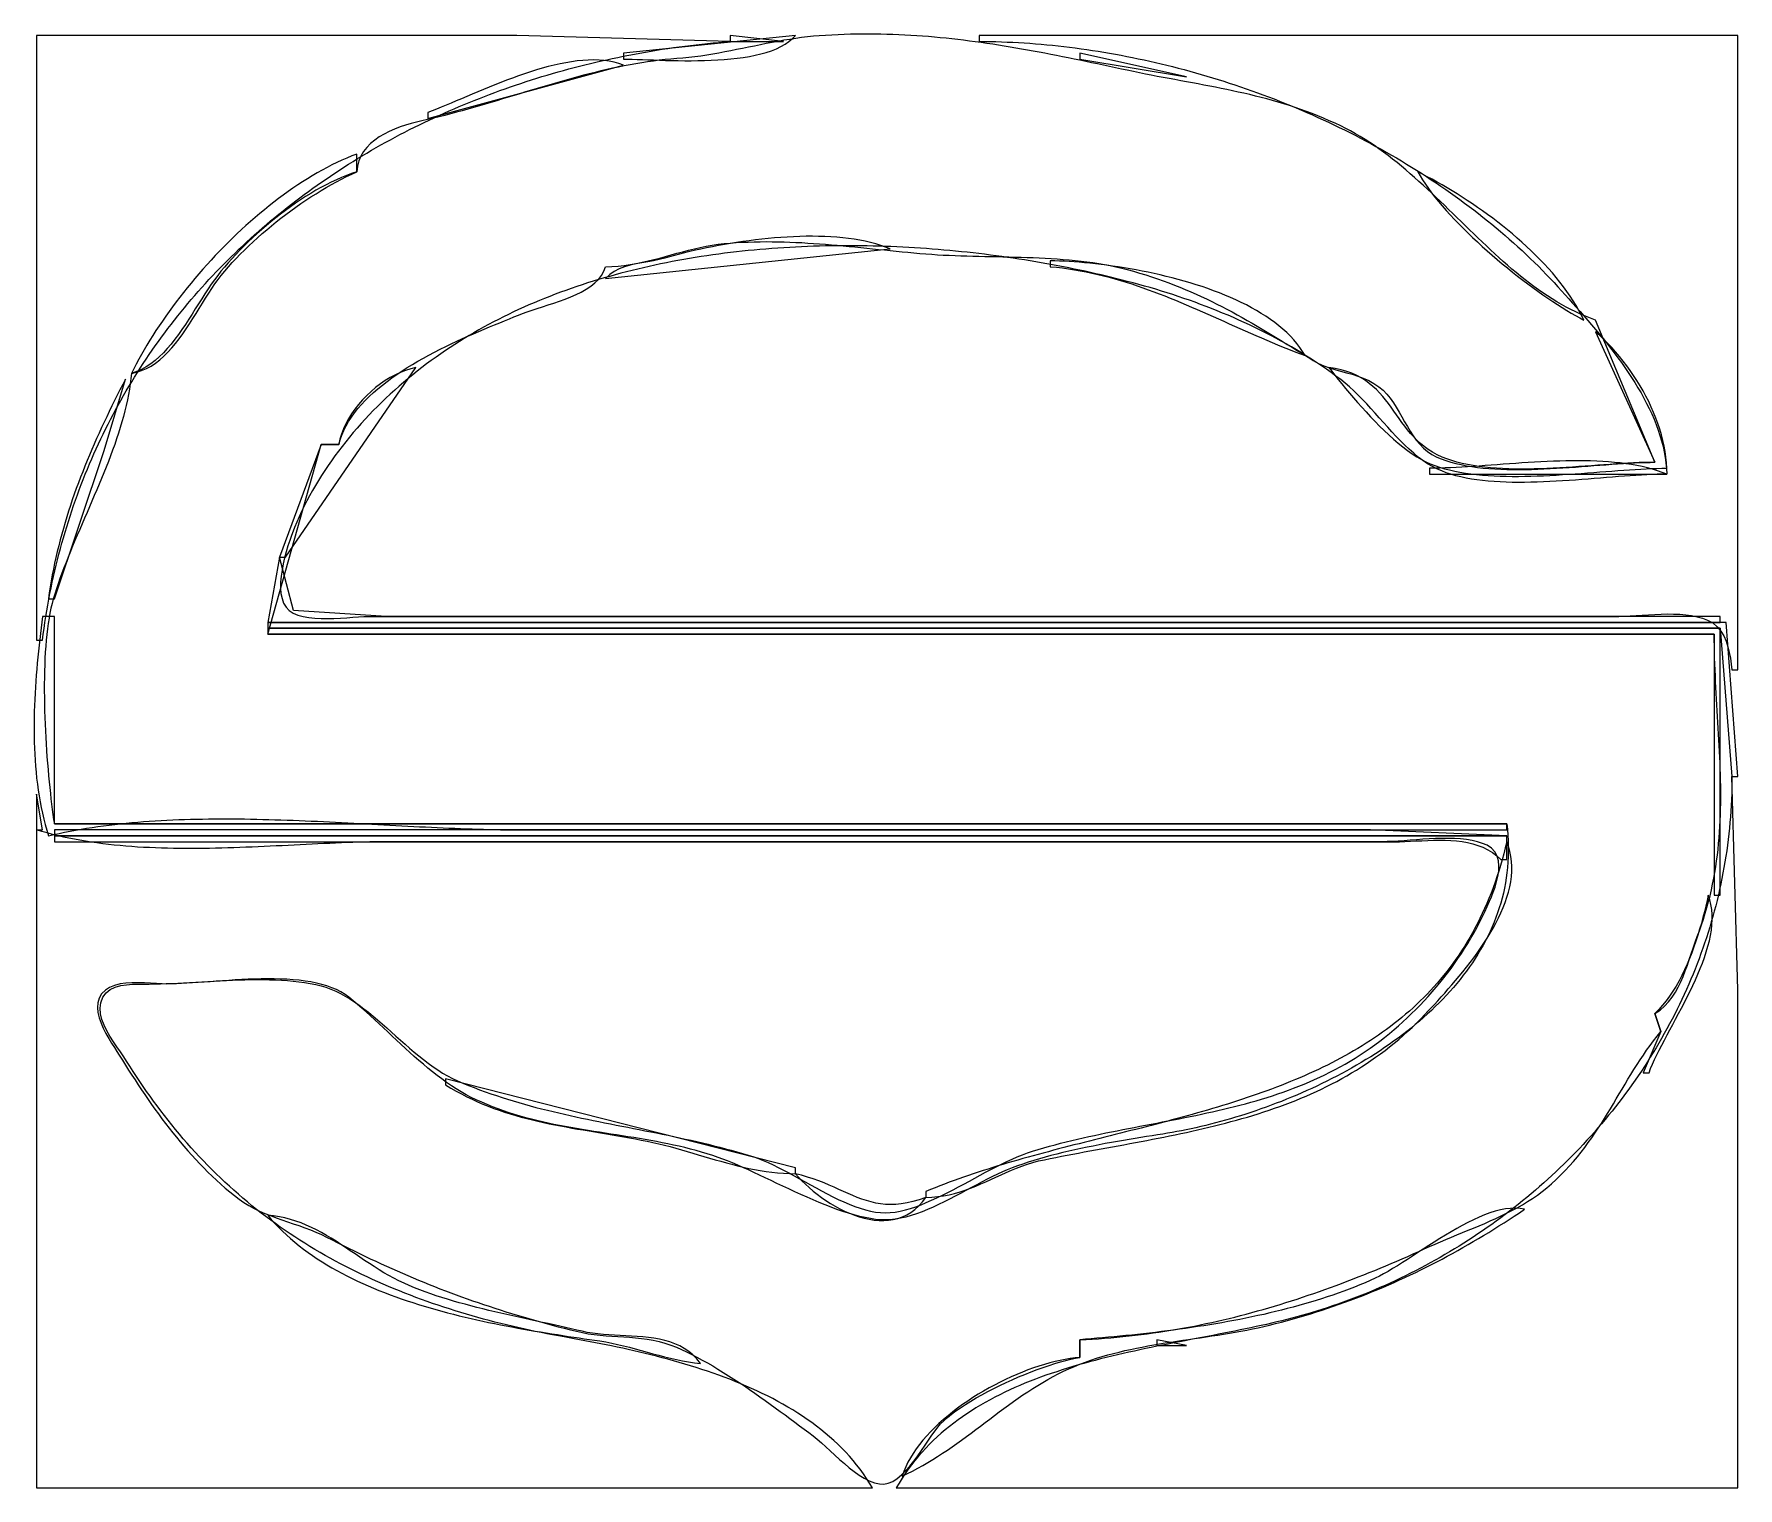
# Model space of a CAD drawing. Extents: x 0 to 287, y 0 to 245.
import ezdxf

# ---------------------------------------------------------------- set-up
doc = ezdxf.new("R2010")
doc.units = 0
for name, color, linetype in [('C137', 137, 'CONTINUOUS'), ('C144', 144, 'CONTINUOUS'), ('C146', 146, 'CONTINUOUS'), ('C152', 152, 'CONTINUOUS'), ('C154', 154, 'CONTINUOUS'), ('C155', 155, 'CONTINUOUS'), ('C156', 156, 'CONTINUOUS'), ('C158', 158, 'CONTINUOUS'), ('C165', 165, 'CONTINUOUS'), ('C166', 166, 'CONTINUOUS'), ('C167', 167, 'CONTINUOUS'), ('C18', 18, 'CONTINUOUS')]:
    doc.layers.add(name, color=color, linetype=linetype)

msp = doc.modelspace()

# ---------------------------------------------------------------- linework, layer by layer
at = {"layer": 'C137'}
msp.add_lwpolyline([(39, 146), (39, 145), (284, 145), (286, 120), (287, 120), (285, 146), (39, 146)], dxfattribs=at)
at = {"layer": 'C144'}
for points in [[(233, 222), (233.3869, 221.3221), (233.8145, 220.6303), (234.2809, 219.9258), (234.7844, 219.2098), (235.3231, 218.4837), (235.8951, 217.7486), (236.4988, 217.0058), (237.1322, 216.2566), (237.7936, 215.5022), (238.4812, 214.7439), (239.1931, 213.9829), (239.9275, 213.2205), (240.6827, 212.4579), (241.4567, 211.6964), (242.2479, 210.9372), (243.0544, 210.1817), (243.8743, 209.4309), (244.7059, 208.6862), (245.5474, 207.9489), (246.3969, 207.2202), (247.2527, 206.5013), (248.1128, 205.7935), (248.9756, 205.0981), (249.8392, 204.4162), (250.7018, 203.7492), (251.5616, 203.0984), (252.4168, 202.4648), (253.2655, 201.8499), (254.1059, 201.2549), (254.9363, 200.681), (255.7548, 200.1294), (256.5597, 199.6015), (257.349, 199.0984), (258.1211, 198.6214), (258.874, 198.1719), (259.606, 197.7509), (260.3152, 197.3599), (261, 197), (260.6073, 197.8152), (260.1807, 198.6273), (259.7212, 199.4357), (259.2302, 200.2401), (258.709, 201.0401), (258.1588, 201.835), (257.581, 202.6246), (256.9769, 203.4083), (256.3477, 204.1858), (255.6947, 204.9565), (255.0193, 205.7201), (254.3227, 206.476), (253.6062, 207.2239), (252.871, 207.9633), (252.1186, 208.6937), (251.3501, 209.4147), (250.5669, 210.1259), (249.7702, 210.8268), (248.9614, 211.517), (248.1417, 212.196), (247.3125, 212.8634), (246.4749, 213.5187), (245.6304, 214.1615), (244.7801, 214.7914), (243.9255, 215.4078), (243.0677, 216.0104), (242.2081, 216.5987), (241.3479, 217.1723), (240.4885, 217.7307), (239.6311, 218.2735), (238.777, 218.8002), (237.9275, 219.3104), (237.084, 219.8037), (236.2476, 220.2795), (235.4198, 220.7375), (234.6017, 221.1772), (233.7946, 221.5982), (233, 222)], [(51, 176), (48, 176), (41, 157), (42, 157), (64, 189), (63.1328, 188.7893), (62.2618, 188.5101), (61.3913, 188.166), (60.5258, 187.7609), (59.6697, 187.2983), (58.8276, 186.782), (58.0039, 186.2158), (57.203, 185.6033), (56.4295, 184.9483), (55.6877, 184.2545), (54.9822, 183.5256), (54.3173, 182.7654), (53.6977, 181.9774), (53.1277, 181.1656), (52.6118, 180.3335), (52.1544, 179.4849), (51.7601, 178.6236), (51.4333, 177.7531), (51.1784, 176.8774), (51, 176)]]:
    msp.add_lwpolyline(points, dxfattribs=at)
at = {"layer": 'C146'}
msp.add_lwpolyline([(117, 245), (117, 244), (126, 244), (117, 245)], dxfattribs=at)
at = {"layer": 'C152'}
for points in [[(152.4945, 10.787), (153.0337, 11.3256), (153.6438, 11.8712), (154.3196, 12.4219), (155.0559, 12.9757), (155.8473, 13.5307), (156.6888, 14.0849), (157.5751, 14.6363), (158.501, 15.1831), (159.4613, 15.7232), (160.4508, 16.2547), (161.4642, 16.7756), (162.4964, 17.2841), (163.5422, 17.7782), (164.5963, 18.2558), (165.6536, 18.7152), (166.7087, 19.1542), (167.7566, 19.571), (168.792, 19.9636), (169.8097, 20.3301), (170.8044, 20.6685), (171.7711, 20.9769), (172.7043, 21.2532), (173.5991, 21.4957), (174.4501, 21.7023), (175.2521, 21.871), (176, 22), (176, 25), (177.0493, 25.0493), (178.0945, 25.1072), (179.1357, 25.1734), (180.1729, 25.2479), (181.2062, 25.3306), (182.2357, 25.4214), (183.2615, 25.5203), (184.2836, 25.6272), (185.302, 25.7421), (186.317, 25.8647), (187.3284, 25.9951), (188.3365, 26.1332), (189.3412, 26.2789), (190.3426, 26.4322), (191.3409, 26.5929), (192.336, 26.7609), (193.328, 26.9363), (194.3171, 27.1189), (195.3033, 27.3086), (196.2866, 27.5055), (197.2671, 27.7093), (198.2449, 27.92), (199.22, 28.1376), (200.1926, 28.362), (201.1627, 28.593), (202.1303, 28.8307), (203.0956, 29.0749), (204.0586, 29.3256), (205.0193, 29.5826), (205.9779, 29.846), (206.9344, 30.1156), (207.8889, 30.3914), (208.8414, 30.6732), (209.792, 30.9611), (210.7409, 31.2548), (211.6879, 31.5545), (212.6334, 31.8599), (213.5772, 32.171), (214.5194, 32.4878), (215.4602, 32.8101), (216.3996, 33.1378), (217.3377, 33.471), (218.2745, 33.8095), (219.2101, 34.1532), (220.1446, 34.5021), (221.0781, 34.8561), (222.0105, 35.2151), (222.9421, 35.5791), (223.8728, 35.9479), (224.8027, 36.3215), (225.732, 36.6998), (226.6606, 37.0827), (227.5886, 37.4702), (228.5161, 37.8622), (229.4432, 38.2586), (230.3699, 38.6593), (231.2964, 39.0643), (232.2226, 39.4735), (233.1487, 39.8867), (234.0747, 40.304), (235.0007, 40.7253), (235.9054, 41.1314), (236.8194, 41.529), (237.741, 41.9198), (238.669, 42.3058), (239.6018, 42.689), (240.5379, 43.0713), (241.476, 43.4546), (242.4145, 43.8408), (243.3521, 44.232), (244.2872, 44.6299), (245.2184, 45.0366), (246.1443, 45.454), (247.0634, 45.884), (247.9742, 46.3285), (248.8753, 46.7895), (249.7653, 47.269), (250.6427, 47.7688), (251.506, 48.2909), (252.3538, 48.8372), (253.1847, 49.4096), (253.9971, 50.0101), (254.7896, 50.6407), (255.5609, 51.3032), (256.363, 52.0401), (257.1326, 52.7868), (257.8714, 53.5429), (258.5813, 54.3077), (259.264, 55.0807), (259.9213, 55.8614), (260.555, 56.6491), (261.167, 57.4433), (261.759, 58.2434), (262.3328, 59.0489), (262.8902, 59.8593), (263.4331, 60.6739), (263.9631, 61.4922), (264.4822, 62.3137), (264.9922, 63.1377), (265.4947, 63.9638), (265.9917, 64.7914), (266.4848, 65.6198), (266.976, 66.4486), (267.467, 67.2772), (267.9597, 68.105), (268.4557, 68.9315), (268.957, 69.7561), (269.4653, 70.5783), (269.9824, 71.3974), (270.5101, 72.2129), (271.0502, 73.0244), (271.6045, 73.8311), (272.1749, 74.6326), (272.763, 75.4283), (273.3708, 76.2176), (274, 77), (273, 80), (273.8564, 80.6144), (274.621, 81.2877), (275.3023, 82.0145), (275.9089, 82.7896), (276.4496, 83.6077), (276.9331, 84.4636), (277.3679, 85.352), (277.7627, 86.2676), (278.1262, 87.2054), (278.467, 88.1598), (278.7938, 89.1258), (279.1153, 90.0981), (279.44, 91.0714), (279.7768, 92.0404), (280.1342, 93), (280.5075, 93.9889), (280.8584, 94.9763), (281.1874, 95.9621), (281.4951, 96.9465), (281.782, 97.9296), (282.0489, 98.9114), (282.2962, 99.892), (282.5247, 100.8714), (282.7348, 101.8498), (282.9273, 102.8272), (283.1027, 103.8037), (283.2615, 104.7794), (283.4045, 105.7543), (283.5322, 106.7285), (283.6452, 107.7022), (283.7441, 108.6753), (283.8296, 109.648), (283.9021, 110.6203), (283.9624, 111.5923), (284.011, 112.5641), (284.0485, 113.5358), (284.0755, 114.5074), (284.0927, 115.479), (284.1006, 116.4506), (284.0998, 117.4225), (284.091, 118.3945), (284.0746, 119.3669), (284.0515, 120.3397), (284.022, 121.3129), (283.9869, 122.2867), (283.9467, 123.2611), (283.9021, 124.2362), (283.8536, 125.212), (283.8019, 126.1887), (283.7475, 127.1663), (283.691, 128.1449), (283.6332, 129.1246), (283.5744, 130.1054), (283.5154, 131.0875), (283.4568, 132.0708), (283.3991, 133.0556), (283.343, 134.0417), (283.289, 135.0294), (283.2378, 136.0187), (283.19, 137.0097), (283.1462, 138.0024), (283.1069, 138.997), (283.0727, 139.9935), (283.0444, 140.9919), (283.0224, 141.9924), (283.0074, 142.9951), (283, 144), (39, 144), (48, 176), (51, 176), (51.2213, 176.8088), (51.4979, 177.6033), (51.8277, 178.3833), (52.2084, 179.1491), (52.6379, 179.9007), (53.1139, 180.6382), (53.6343, 181.3616), (54.1967, 182.071), (54.7992, 182.7664), (55.4393, 183.4481), (56.115, 184.1159), (56.8241, 184.7701), (57.5642, 185.4106), (58.3333, 186.0376), (59.1292, 186.6511), (59.9496, 187.2511), (60.7923, 187.8379), (61.6552, 188.4113), (62.536, 188.9716), (63.4326, 189.5187), (64.3426, 190.0528), (65.2641, 190.574), (66.1946, 191.0822), (67.1322, 191.5776), (68.0744, 192.0602), (69.0192, 192.5302), (69.9643, 192.9875), (70.9076, 193.4323), (71.8468, 193.8646), (72.7798, 194.2845), (73.7043, 194.6921), (74.6181, 195.0875), (75.5191, 195.4707), (76.405, 195.8417), (77.2736, 196.2008), (78.1228, 196.5478), (78.9504, 196.883), (79.7541, 197.2064), (80.5317, 197.518), (81.281, 197.818), (82, 198.1064), (82.7635, 198.396), (83.5869, 198.6809), (84.4592, 198.9651), (85.3695, 199.2529), (86.3069, 199.5484), (87.2605, 199.8558), (88.2194, 200.1793), (89.1728, 200.5232), (90.1096, 200.8916), (91.019, 201.2886), (91.8901, 201.7185), (92.7121, 202.1854), (93.4739, 202.6936), (94.1647, 203.2473), (94.7736, 203.8505), (95.2897, 204.5076), (95.7021, 205.2227), (96, 206), (97.0612, 206.0315), (98.1067, 206.1058), (99.1378, 206.2184), (100.1562, 206.3651), (101.1635, 206.5418), (102.1612, 206.7441), (103.1509, 206.9679), (104.1341, 207.2088), (105.1124, 207.4627), (106.0874, 207.7253), (107.0607, 207.9923), (108.0338, 208.2595), (109.0083, 208.5227), (109.9857, 208.7777), (110.9676, 209.0201), (111.9556, 209.2457), (112.9513, 209.4503), (113.9562, 209.6297), (114.9719, 209.7796), (116, 209.8958), (117.0189, 209.9845), (118.0355, 210.0582), (119.0498, 210.1175), (120.062, 210.1629), (121.0722, 210.1952), (122.0805, 210.2149), (123.087, 210.2226), (124.0918, 210.2189), (125.095, 210.2046), (126.0968, 210.1801), (127.0972, 210.1462), (128.0965, 210.1033), (129.0946, 210.0522), (130.0917, 209.9935), (131.0879, 209.9278), (132.0833, 209.8556), (133.0781, 209.7777), (134.0723, 209.6946), (135.0661, 209.6069), (136.0596, 209.5153), (137.0529, 209.4204), (138.046, 209.3229), (139.0392, 209.2232), (140.0326, 209.1221), (141.0261, 209.0201), (142.02, 208.9179), (143.0144, 208.8161), (144.0094, 208.7154), (145.005, 208.6162), (146.0015, 208.5193), (146.9989, 208.4253), (147.9973, 208.3347), (148.9969, 208.2483), (149.9977, 208.1665), (151, 208.0902), (151.9748, 208.0236), (152.9558, 207.9659), (153.9425, 207.916), (154.9345, 207.873), (155.9314, 207.8361), (156.9327, 207.8043), (157.9379, 207.7766), (158.9466, 207.7522), (159.9584, 207.7301), (160.9728, 207.7094), (161.9894, 207.6893), (163.0077, 207.6686), (164.0273, 207.6467), (165.0477, 207.6225), (166.0685, 207.595), (167.0892, 207.5635), (168.1094, 207.5269), (169.1287, 207.4844), (170.1466, 207.4349), (171.1626, 207.3777), (172.1763, 207.3118), (173.1873, 207.2362), (174.1951, 207.1501), (175.1993, 207.0525), (176.1994, 206.9425), (177.195, 206.8191), (178.1856, 206.6816), (179.1708, 206.5288), (180.1501, 206.36), (181.1232, 206.1741), (182.0894, 205.9704), (183.0485, 205.7477), (184, 205.5054), (185.0494, 205.2176), (186.0808, 204.919), (187.0952, 204.6098), (188.0932, 204.29), (189.0758, 203.96), (190.0437, 203.6198), (190.9977, 203.2696), (191.9386, 202.9097), (192.8673, 202.5403), (193.7845, 202.1614), (194.6912, 201.7733), (195.588, 201.3762), (196.4758, 200.9702), (197.3554, 200.5556), (198.2277, 200.1325), (199.0934, 199.701), (199.9533, 199.2615), (200.8083, 198.814), (201.6592, 198.3588), (202.5068, 197.896), (203.3518, 197.4259), (204.1952, 196.9485), (205.0377, 196.4641), (205.8801, 195.9729), (206.7233, 195.475), (207.5681, 194.9706), (208.4152, 194.46), (209.2655, 193.9433), (210.1198, 193.4206), (210.9789, 192.8922), (211.8436, 192.3582), (212.7148, 191.8189), (213.5932, 191.2744), (214.4796, 190.7248), (215.375, 190.1705), (216.2449, 189.6894), (217.1482, 189.2872), (218.0777, 188.9463), (219.0264, 188.6491), (219.987, 188.378), (220.9525, 188.1155), (221.9156, 187.844), (222.8693, 187.5458), (223.8064, 187.2036), (224.7197, 186.7995), (225.6022, 186.3162), (226.4467, 185.7361), (227.1338, 185.1473), (227.761, 184.4975), (228.3374, 183.7964), (228.8721, 183.0532), (229.3744, 182.2776), (229.8532, 181.4791), (230.3177, 180.667), (230.7772, 179.851), (231.2406, 179.0405), (231.7172, 178.2449), (232.216, 177.4739), (232.7462, 176.7368), (233.317, 176.0432), (233.9375, 175.4026), (234.6167, 174.8244), (235.3639, 174.3182), (236.1882, 173.8935), (236.9524, 173.5793), (237.7464, 173.2949), (238.5686, 173.0392), (239.4174, 172.8109), (240.2913, 172.6088), (241.1886, 172.4319), (242.108, 172.2789), (243.0477, 172.1486), (244.0062, 172.04), (244.9821, 171.9517), (245.9736, 171.8827), (246.9793, 171.8317), (247.9977, 171.7976), (249.027, 171.7792), (250.0659, 171.7753), (251.1127, 171.7848), (252.1659, 171.8065), (253.2239, 171.8393), (254.2852, 171.8818), (255.3482, 171.9331), (256.4113, 171.9918), (257.4731, 172.0568), (258.5319, 172.127), (259.5861, 172.2012), (260.6343, 172.2782), (261.6749, 172.3568), (262.7063, 172.4359), (263.7269, 172.5142), (264.7353, 172.5906), (265.7298, 172.664), (266.7088, 172.7332), (267.6709, 172.7969), (268.6145, 172.8541), (269.538, 172.9035), (270.4398, 172.9439), (271.3185, 172.9743), (272.1724, 172.9933), (273, 173), (263, 197), (262.1456, 197.3027), (261.3013, 197.6305), (260.4668, 197.9826), (259.6416, 198.3582), (258.8255, 198.7564), (258.0181, 199.1763), (257.2189, 199.6172), (256.4278, 200.0781), (255.6442, 200.5583), (254.8679, 201.0569), (254.0985, 201.573), (253.3356, 202.1058), (252.5789, 202.6546), (251.8281, 203.2183), (251.0827, 203.7963), (250.3424, 204.3875), (249.6068, 204.9913), (248.8757, 205.6068), (248.1486, 206.2331), (247.4252, 206.8693), (246.7052, 207.5147), (245.9881, 208.1684), (245.2736, 208.8296), (244.5614, 209.4974), (243.8511, 210.1709), (243.1424, 210.8494), (242.4349, 211.532), (241.7282, 212.2178), (241.022, 212.906), (240.3159, 213.5958), (239.6096, 214.2864), (238.9027, 214.9768), (238.1949, 215.6662), (237.4858, 216.3539), (236.775, 217.0389), (236.0622, 217.7204), (235.3471, 218.3976), (234.6292, 219.0696), (233.9083, 219.7357), (233.1839, 220.3948), (232.4558, 221.0463), (231.7235, 221.6893), (230.9867, 222.3229), (230.245, 222.9462), (229.4982, 223.5585), (228.7458, 224.1589), (227.9874, 224.7466), (227.2228, 225.3207), (226.4515, 225.8804), (225.6733, 226.4248), (224.8877, 226.9531), (224.0944, 227.4644), (223.2931, 227.958), (222.4833, 228.4329), (221.6648, 228.8884), (220.8371, 229.3236), (220, 229.7376), (219.032, 230.1912), (218.0661, 230.6247), (217.1019, 231.0389), (216.1392, 231.4346), (215.1779, 231.8125), (214.2179, 232.1734), (213.2588, 232.5181), (212.3005, 232.8473), (211.3428, 233.1618), (210.3855, 233.4624), (209.4285, 233.7498), (208.4715, 234.0248), (207.5144, 234.2882), (206.5569, 234.5408), (205.5988, 234.7832), (204.6401, 235.0163), (203.6804, 235.2409), (202.7196, 235.4577), (201.7575, 235.6675), (200.794, 235.871), (199.8287, 236.0691), (198.8616, 236.2624), (197.8924, 236.4518), (196.9209, 236.6381), (195.947, 236.8219), (194.9705, 237.0041), (193.9911, 237.1854), (193.0088, 237.3667), (192.0232, 237.5486), (191.0342, 237.7319), (190.0416, 237.9175), (189.0452, 238.106), (188.0449, 238.2983), (187.0404, 238.4951), (186.0315, 238.6972), (185.0181, 238.9053), (184, 239.1203), (182.9896, 239.3366), (181.9826, 239.5519), (180.9786, 239.766), (179.9775, 239.9788), (178.9792, 240.19), (177.9835, 240.3994), (176.9902, 240.6069), (175.9991, 240.8123), (175.0101, 241.0153), (174.023, 241.2159), (173.0376, 241.4138), (172.0538, 241.6089), (171.0714, 241.8009), (170.0902, 241.9897), (169.1101, 242.175), (168.1308, 242.3568), (167.1523, 242.5348), (166.1743, 242.7088), (165.1967, 242.8787), (164.2193, 243.0442), (163.2419, 243.2052), (162.2645, 243.3615), (161.2867, 243.5129), (160.3084, 243.6592), (159.3295, 243.8003), (158.3498, 243.9359), (157.3691, 244.0659), (156.3873, 244.1901), (155.4042, 244.3083), (154.4196, 244.4203), (153.4333, 244.526), (152.4452, 244.625), (151.4551, 244.7174), (150.4628, 244.8028), (149.4682, 244.8811), (148.4711, 244.9521), (147.4714, 245.0157), (146.4688, 245.0715), (145.4632, 245.1196), (144.4544, 245.1596), (143.4422, 245.1913), (142.4266, 245.2147), (141.4072, 245.2295), (140.384, 245.2356), (139.3568, 245.2326), (138.3254, 245.2206), (137.2896, 245.1992), (136.2493, 245.1683), (135.2042, 245.1277), (134.1543, 245.0772), (133.0994, 245.0166), (132.0393, 244.9459), (131.0462, 244.8639), (130.0532, 244.7614), (129.0601, 244.6402), (128.0668, 244.5021), (127.0731, 244.349), (126.0791, 244.1828), (125.0845, 244.0053), (124.0894, 243.8186), (123.0935, 243.6243), (122.0968, 243.4244), (121.0992, 243.2209), (120.1005, 243.0154), (119.1008, 242.81), (118.0998, 242.6066), (117.0974, 242.4069), (116.0937, 242.2128), (115.0884, 242.0263), (114.0815, 241.8492), (113.0728, 241.6834), (112.0623, 241.5308), (111.0499, 241.3932), (110.0354, 241.2725), (109.0188, 241.1706), (108, 241.0895), (107.0124, 241.0132), (106.0254, 240.9208), (105.039, 240.813), (104.0531, 240.6903), (103.0678, 240.5533), (102.083, 240.4027), (101.0987, 240.2391), (100.115, 240.063), (99.1318, 239.8752), (98.1492, 239.6761), (97.167, 239.4665), (96.1854, 239.2469), (95.2042, 239.0179), (94.2236, 238.7802), (93.2434, 238.5343), (92.2637, 238.2809), (91.2845, 238.0206), (90.3057, 237.7539), (89.3274, 237.4816), (88.3495, 237.2042), (87.3721, 236.9223), (86.3952, 236.6365), (85.4186, 236.3475), (84.4425, 236.0559), (83.4669, 235.7622), (82.4916, 235.4671), (81.5167, 235.1712), (80.5423, 234.8751), (79.5682, 234.5794), (78.5945, 234.2848), (77.6212, 233.9917), (76.6483, 233.701), (75.6757, 233.4131), (74.7035, 233.1286), (73.7317, 232.8482), (72.7602, 232.5726), (71.789, 232.3022), (70.8182, 232.0377), (69.8477, 231.7798), (68.8775, 231.529), (67.9077, 231.286), (66.9381, 231.0513), (65.9689, 230.8256), (65, 230.6095), (64.0996, 230.4004), (63.1794, 230.1581), (62.2497, 229.8804), (61.3206, 229.5649), (60.4028, 229.2094), (59.5064, 228.8116), (58.6418, 228.3691), (57.8194, 227.8797), (57.0495, 227.3411), (56.3425, 226.751), (55.7087, 226.1071), (55.1584, 225.407), (54.7021, 224.6486), (54.35, 223.8295), (54.1125, 222.9473), (54, 222)], [(159, 245), (159, 244), (159.9414, 243.9936), (160.885, 243.9799), (161.8304, 243.9587), (162.7778, 243.9302), (163.727, 243.8942), (164.6778, 243.851), (165.6303, 243.8004), (166.5843, 243.7425), (167.5397, 243.6773), (168.4965, 243.6049), (169.4546, 243.5252), (170.4138, 243.4383), (171.3741, 243.3442), (172.3354, 243.2429), (173.2977, 243.1344), (174.2607, 243.0189), (175.2245, 242.8962), (176.189, 242.7664), (177.154, 242.6295), (178.1195, 242.4856), (179.0854, 242.3347), (180.0516, 242.1767), (181.018, 242.0118), (181.9845, 241.8399), (182.9511, 241.6611), (183.9176, 241.4753), (184.884, 241.2826), (185.8502, 241.0831), (186.816, 240.8767), (187.7815, 240.6634), (188.7464, 240.4434), (189.7108, 240.2165), (190.6746, 239.9829), (191.6375, 239.7425), (192.5997, 239.4954), (193.5609, 239.2415), (194.5212, 238.981), (195.4803, 238.7138), (196.4382, 238.44), (197.3949, 238.1595), (198.3502, 237.8724), (199.304, 237.5788), (200.2564, 237.2785), (201.2071, 236.9718), (202.1561, 236.6585), (203.1032, 236.3387), (204.0486, 236.0124), (204.9919, 235.6797), (205.9332, 235.3406), (206.8723, 234.995), (207.8092, 234.643), (208.7438, 234.2847), (209.6759, 233.92), (210.6056, 233.549), (211.5327, 233.1717), (212.4571, 232.788), (213.3787, 232.3982), (214.2975, 232.002), (215.2134, 231.5997), (216.1262, 231.1911), (217.036, 230.7764), (217.9425, 230.3555), (218.8458, 229.9284), (219.7456, 229.4953), (220.6421, 229.056), (221.5349, 228.6107), (222.4242, 228.1593), (223.3097, 227.7019), (224.1914, 227.2385), (225.0692, 226.7691), (225.943, 226.2937), (226.8128, 225.8123), (227.6784, 225.3251), (228.5397, 224.8319), (229.3968, 224.3328), (230.2494, 223.8279), (231.0974, 223.3172), (231.9409, 222.8006), (232.7797, 222.2782), (233.6138, 221.75), (234.4429, 221.2161), (235.2672, 220.6765), (236.0864, 220.1311), (236.9004, 219.58), (237.7093, 219.0233), (238.5129, 218.4609), (239.311, 217.8929), (240.1038, 217.3192), (240.8909, 216.74), (241.6724, 216.1552), (242.4482, 215.5649), (243.2181, 214.969), (243.9822, 214.3676), (244.7402, 213.7608), (245.4922, 213.1485), (246.238, 212.5307), (246.9775, 211.9076), (247.7107, 211.279), (248.4374, 210.6451), (249.1577, 210.0058), (249.8713, 209.3612), (250.5782, 208.7112), (251.2784, 208.056), (251.9716, 207.3955), (252.6579, 206.7297), (253.3372, 206.0587), (254.0093, 205.3826), (254.6743, 204.7012), (255.3319, 204.0146), (255.9821, 203.323), (256.6248, 202.6262), (257.26, 201.9243), (257.8687, 201.2452), (258.4869, 200.5547), (259.1133, 199.8531), (259.7464, 199.1405), (260.3848, 198.4173), (261.027, 197.6836), (261.6715, 196.9397), (262.317, 196.1858), (262.9621, 195.4221), (263.6052, 194.6488), (264.245, 193.8662), (264.8799, 193.0746), (265.5087, 192.2741), (266.1298, 191.4649), (266.7418, 190.6474), (267.3432, 189.8217), (267.9328, 188.988), (268.5089, 188.1467), (269.0701, 187.2978), (269.6151, 186.4417), (270.1424, 185.5786), (270.6506, 184.7086), (271.1382, 183.8321), (271.6037, 182.9493), (272.0458, 182.0604), (272.4631, 181.1655), (272.854, 180.2651), (273.2172, 179.3592), (273.5511, 178.4481), (273.8545, 177.532), (274.1258, 176.6112), (274.3636, 175.686), (274.5665, 174.7564), (274.733, 173.8228), (274.8617, 172.8853), (274.9511, 171.9443), (275, 171), (274.1973, 170.9933), (273.3656, 170.9742), (272.5065, 170.9436), (271.6216, 170.9027), (270.7125, 170.8525), (269.7809, 170.7943), (268.8283, 170.729), (267.8564, 170.6579), (266.8669, 170.5819), (265.8613, 170.5022), (264.8413, 170.4199), (263.8085, 170.3362), (262.7645, 170.252), (261.711, 170.1685), (260.6496, 170.0868), (259.5819, 170.0081), (258.5095, 169.9333), (257.4342, 169.8637), (256.3574, 169.8003), (255.2808, 169.7442), (254.206, 169.6965), (253.1348, 169.6584), (252.0686, 169.6309), (251.0092, 169.6151), (249.9581, 169.6121), (248.917, 169.6231), (247.8875, 169.6492), (246.8712, 169.6913), (245.8698, 169.7508), (244.8849, 169.8285), (243.9181, 169.9257), (242.971, 170.0435), (242.0453, 170.1829), (241.1425, 170.3451), (240.2644, 170.5312), (239.4126, 170.7422), (238.5886, 170.9793), (237.7941, 171.2435), (237.0307, 171.5361), (236.3001, 171.858), (235.4723, 172.284), (234.6618, 172.7687), (233.8673, 173.3069), (233.0875, 173.8935), (232.3209, 174.5234), (231.5662, 175.1917), (230.822, 175.8932), (230.087, 176.6228), (229.3599, 177.3755), (228.6392, 178.1463), (227.9236, 178.93), (227.2118, 179.7216), (226.5023, 180.5161), (225.7939, 181.3083), (225.0851, 182.0931), (224.3746, 182.8656), (223.6611, 183.6207), (222.9431, 184.3532), (222.2194, 185.0581), (221.4885, 185.7304), (220.7492, 186.3649), (220, 186.9567), (219.1973, 187.5536), (218.3879, 188.14), (217.5718, 188.716), (216.7492, 189.2816), (215.9202, 189.8369), (215.085, 190.3821), (214.2437, 190.9171), (213.3964, 191.4422), (212.5434, 191.9574), (211.6846, 192.4628), (210.8204, 192.9584), (209.9508, 193.4445), (209.0759, 193.921), (208.196, 194.3881), (207.3111, 194.8458), (206.4215, 195.2943), (205.5271, 195.7336), (204.6283, 196.1639), (203.725, 196.5851), (202.8176, 196.9975), (201.906, 197.4011), (200.9905, 197.796), (200.0712, 198.1823), (199.1483, 198.5601), (198.2218, 198.9295), (197.2919, 199.2905), (196.3589, 199.6433), (195.4227, 199.988), (194.4836, 200.3246), (193.5417, 200.6532), (192.5971, 200.974), (191.65, 201.287), (190.7006, 201.5923), (189.7489, 201.8901), (188.7951, 202.1803), (187.8394, 202.4631), (186.8819, 202.7387), (185.9227, 203.007), (184.962, 203.2681), (184, 203.5223), (183.1272, 203.747), (182.2494, 203.9682), (181.3667, 204.1858), (180.4792, 204.3997), (179.5868, 204.6098), (178.6899, 204.8162), (177.7884, 205.0188), (176.8824, 205.2176), (175.9721, 205.4125), (175.0576, 205.6034), (174.1388, 205.7904), (173.216, 205.9734), (172.2892, 206.1523), (171.3586, 206.3271), (170.4242, 206.4978), (169.4861, 206.6642), (168.5444, 206.8265), (167.5993, 206.9845), (166.6507, 207.1381), (165.6989, 207.2874), (164.7439, 207.4323), (163.7857, 207.5728), (162.8246, 207.7088), (161.8606, 207.8403), (160.8938, 207.9672), (159.9242, 208.0894), (158.9521, 208.2071), (157.9774, 208.32), (157.0004, 208.4282), (156.021, 208.5316), (155.0394, 208.6302), (154.0556, 208.7239), (153.0699, 208.8127), (152.0822, 208.8965), (151.0927, 208.9754), (150.1014, 209.0492), (149.1085, 209.1179), (148.114, 209.1816), (147.1181, 209.24), (146.1209, 209.2932), (145.1224, 209.3412), (144.1228, 209.3839), (143.122, 209.4213), (142.1204, 209.4532), (141.1178, 209.4798), (140.1146, 209.5009), (139.1106, 209.5165), (138.106, 209.5265), (137.101, 209.5309), (136.0956, 209.5297), (135.09, 209.5229), (134.0841, 209.5103), (133.0782, 209.4919), (132.0722, 209.4677), (131.0664, 209.4377), (130.0608, 209.4018), (129.0555, 209.36), (128.0505, 209.3122), (127.0461, 209.2583), (126.0423, 209.1984), (125.0391, 209.1324), (124.0368, 209.0603), (123.0353, 208.9819), (122.0348, 208.8974), (121.0354, 208.8065), (120.0371, 208.7094), (119.0401, 208.6058), (118.0445, 208.4959), (117.0504, 208.3795), (116.0578, 208.2567), (115.0669, 208.1273), (114.0777, 207.9913), (113.0904, 207.8487), (112.1051, 207.6995), (111.1218, 207.5435), (110.1406, 207.3809), (109.1617, 207.2114), (108.1851, 207.0351), (107.2109, 206.8519), (106.2393, 206.6618), (105.2703, 206.4648), (104.3041, 206.2607), (103.3406, 206.0496), (102.3801, 205.8314), (101.4226, 205.6061), (100.4682, 205.3736), (99.5171, 205.134), (98.5692, 204.887), (97.6248, 204.6328), (96.6838, 204.3712), (95.7465, 204.1022), (94.8128, 203.8258), (93.8829, 203.5419), (92.957, 203.2505), (92.035, 202.9516), (91.1171, 202.6451), (90.2034, 202.3309), (89.294, 202.009), (88.3889, 201.6795), (87.4883, 201.3421), (86.5923, 200.9969), (85.701, 200.6439), (84.8144, 200.283), (83.9327, 199.9142), (83.0559, 199.5373), (82.1842, 199.1525), (81.3177, 198.7596), (80.4564, 198.3585), (79.6004, 197.9494), (78.7499, 197.532), (77.9049, 197.1064), (77.0656, 196.6725), (76.232, 196.2303), (75.4042, 195.7797), (74.5824, 195.3207), (73.7666, 194.8532), (72.9569, 194.3773), (72.1535, 193.8928), (71.3563, 193.3998), (70.5656, 192.8981), (69.7814, 192.3878), (69.0038, 191.8688), (68.195, 191.3149), (67.3907, 190.7497), (66.5914, 190.1733), (65.7974, 189.5859), (65.0089, 188.9875), (64.2263, 188.3783), (63.45, 187.7583), (62.6803, 187.1277), (61.9175, 186.4866), (61.1619, 185.8351), (60.4139, 185.1733), (59.6738, 184.5013), (58.942, 183.8192), (58.2187, 183.1272), (57.5044, 182.4254), (56.7993, 181.7137), (56.1038, 180.9925), (55.4182, 180.2617), (54.7429, 179.5215), (54.0781, 178.7721), (53.4243, 178.0134), (52.7817, 177.2457), (52.1506, 176.469), (51.5315, 175.6834), (50.9247, 174.8891), (50.3304, 174.0861), (49.7491, 173.2747), (49.181, 172.4548), (48.6264, 171.6266), (48.0858, 170.7902), (47.5595, 169.9457), (47.0477, 169.0933), (46.5508, 168.233), (46.0692, 167.3649), (45.6032, 166.4892), (45.1531, 165.606), (44.7192, 164.7153), (44.3019, 163.8174), (43.9016, 162.9122), (43.5185, 162), (43.2677, 161.3681), (42.9907, 160.6282), (42.6988, 159.7965), (42.4031, 158.8893), (42.1146, 157.9228), (41.8445, 156.9132), (41.6041, 155.8769), (41.4043, 154.8301), (41.2563, 153.789), (41.1713, 152.7699), (41.1604, 151.789), (41.2347, 150.8627), (41.4054, 150.0071), (41.6836, 149.2386), (42.0805, 148.5734), (42.6072, 148.0277), (43.288, 147.5806), (44.0776, 147.2343), (44.9596, 146.9782), (45.9172, 146.8012), (46.9338, 146.6925), (47.9929, 146.6413), (49.0778, 146.6368), (50.1719, 146.6681), (51.2586, 146.7243), (52.3214, 146.7946), (53.3435, 146.8682), (54.3083, 146.9341), (55.1994, 146.9817), (56, 147), (91, 147), (229, 147), (266, 147), (266.8955, 147.0136), (267.8365, 147.0505), (268.816, 147.104), (269.827, 147.1678), (270.8623, 147.2354), (271.9151, 147.3004), (272.9783, 147.3565), (274.0448, 147.3971), (275.1077, 147.4159), (276.1599, 147.4065), (277.1944, 147.3623), (278.2041, 147.2771), (279.1822, 147.1443), (280.1215, 146.9576), (281.015, 146.7105), (281.8557, 146.3966), (282.7647, 145.8996), (283.5167, 145.2766), (284.1294, 144.5462), (284.6203, 143.7272), (285.0072, 142.8382), (285.3078, 141.898), (285.5396, 140.9254), (285.7205, 139.939), (285.8681, 138.9576), (286, 138), (287, 138), (287, 245), (159, 245)], [(54, 222), (53.154, 221.7171), (52.3014, 221.401), (51.4436, 221.0529), (50.5816, 220.6742), (49.7166, 220.2662), (48.8498, 219.8303), (47.9823, 219.3679), (47.1154, 218.8803), (46.2502, 218.3688), (45.3879, 217.8349), (44.5296, 217.2798), (43.6765, 216.7049), (42.8299, 216.1117), (41.9908, 215.5013), (41.1605, 214.8753), (40.3401, 214.2349), (39.5308, 213.5815), (38.7338, 212.9165), (37.9502, 212.2412), (37.1812, 211.557), (36.4281, 210.8651), (35.6919, 210.1671), (34.9738, 209.4642), (34.2751, 208.7578), (33.5968, 208.0492), (32.9402, 207.3399), (32.3065, 206.6311), (31.6967, 205.9242), (31.1122, 205.2206), (30.554, 204.5216), (30.0108, 203.8025), (29.4722, 203.045), (28.9363, 202.2544), (28.4013, 201.4364), (27.8653, 200.5964), (27.3266, 199.7399), (26.7834, 198.8724), (26.2338, 197.9995), (25.6761, 197.1267), (25.1084, 196.2594), (24.529, 195.4032), (23.9359, 194.5637), (23.3275, 193.7462), (22.7019, 192.9563), (22.0573, 192.1996), (21.3919, 191.4815), (20.7039, 190.8076), (19.9915, 190.1834), (19.2529, 189.6143), (18.4862, 189.1059), (17.6897, 188.6637), (16.8616, 188.2932), (16, 188), (15.9222, 187.1181), (15.8169, 186.2281), (15.6853, 185.3303), (15.5285, 184.4251), (15.3477, 183.5131), (15.1441, 182.5946), (14.9189, 181.6702), (14.6732, 180.7402), (14.4083, 179.8052), (14.1252, 178.8655), (13.8252, 177.9217), (13.5095, 176.9742), (13.1793, 176.0234), (12.8357, 175.0698), (12.4798, 174.1138), (12.113, 173.156), (11.7363, 172.1966), (11.351, 171.2363), (10.9582, 170.2754), (10.5591, 169.3145), (10.1549, 168.3538), (9.7467, 167.394), (9.3358, 166.4354), (8.9233, 165.4785), (8.5104, 164.5238), (8.0983, 163.5717), (7.6881, 162.6227), (7.2811, 161.6771), (6.8784, 160.7356), (6.4812, 159.7984), (6.0907, 158.8661), (5.7081, 157.9392), (5.3344, 157.018), (4.971, 156.103), (4.619, 155.1947), (4.2796, 154.2935), (3.954, 153.3999), (3.6432, 152.5144), (3.3486, 151.6373), (3.0713, 150.7691), (2.8125, 149.9104), (2.6103, 149.1683), (2.4245, 148.3864), (2.2547, 147.5669), (2.1005, 146.7118), (1.9614, 145.8235), (1.837, 144.904), (1.7268, 143.9555), (1.6305, 142.9802), (1.5475, 141.9803), (1.4775, 140.9579), (1.4199, 139.9151), (1.3745, 138.8542), (1.3406, 137.7773), (1.318, 136.6867), (1.3061, 135.5843), (1.3046, 134.4725), (1.3129, 133.3534), (1.3307, 132.2291), (1.3575, 131.1018), (1.3929, 129.9737), (1.4364, 128.847), (1.4877, 127.7238), (1.5462, 126.6063), (1.6115, 125.4967), (1.6833, 124.397), (1.761, 123.3096), (1.8442, 122.2365), (1.9326, 121.1799), (2.0255, 120.1421), (2.1227, 119.1251), (2.2237, 118.1311), (2.3281, 117.1623), (2.4353, 116.2209), (2.545, 115.309), (2.6568, 114.4287), (2.7702, 113.5824), (2.8847, 112.7721), (3, 112), (248, 112), (248.1061, 111.0542), (248.1858, 110.1165), (248.2396, 109.1869), (248.2679, 108.2653), (248.2708, 107.3517), (248.2489, 106.4462), (248.2025, 105.5488), (248.1319, 104.6596), (248.0375, 103.7784), (247.9197, 102.9054), (247.7788, 102.0405), (247.6153, 101.1837), (247.4294, 100.3351), (247.2215, 99.4947), (246.992, 98.6625), (246.7413, 97.8386), (246.4697, 97.0228), (246.1775, 96.2153), (245.8652, 95.416), (245.5331, 94.6249), (245.1816, 93.8422), (244.811, 93.0677), (244.4217, 92.3016), (244.0141, 91.5437), (243.5884, 90.7942), (243.1452, 90.0531), (242.6847, 89.3202), (242.2073, 88.5958), (241.7134, 87.8797), (241.2034, 87.1721), (240.6775, 86.4728), (240.1362, 85.782), (239.5798, 85.0996), (239.0087, 84.4256), (238.4233, 83.7601), (237.8238, 83.1031), (237.2108, 82.4546), (236.5845, 81.8145), (235.9453, 81.183), (235.2935, 80.56), (234.6296, 79.9456), (233.9539, 79.3397), (233.2668, 78.7424), (232.5685, 78.1536), (231.8596, 77.5735), (231.1403, 77.002), (230.411, 76.4391), (229.6721, 75.8848), (228.9239, 75.3392), (228.1668, 74.8022), (227.4012, 74.2739), (226.6274, 73.7543), (225.8458, 73.2434), (225.0567, 72.7412), (224.2606, 72.2478), (223.4577, 71.763), (222.6485, 71.2871), (221.8333, 70.8199), (221.0124, 70.3615), (220.1863, 69.9119), (219.3553, 69.4711), (218.5197, 69.0391), (217.68, 68.6159), (216.8364, 68.2016), (215.9894, 67.7962), (215.1393, 67.3996), (214.2864, 67.012), (213.4312, 66.6332), (212.574, 66.2633), (211.7152, 65.9024), (210.855, 65.5504), (209.994, 65.2074), (209.1324, 64.8733), (208.2707, 64.5482), (207.4091, 64.2322), (206.548, 63.9251), (205.6879, 63.627), (204.829, 63.338), (203.9718, 63.058), (203.1165, 62.7871), (202.2636, 62.5253), (201.4135, 62.2725), (200.5664, 62.0289), (199.7227, 61.7944), (198.8829, 61.569), (198.0472, 61.3527), (197.2161, 61.1456), (196.3899, 60.9477), (195.5689, 60.7589), (194.7536, 60.5794), (193.9442, 60.409), (193.1412, 60.2479), (192.3449, 60.096), (191.5557, 59.9533), (190.7739, 59.82), (190, 59.6959), (189.1023, 59.5562), (188.1832, 59.4121), (187.2447, 59.2633), (186.2886, 59.1097), (185.3167, 58.9508), (184.331, 58.7865), (183.3333, 58.6166), (182.3255, 58.4408), (181.3094, 58.2589), (180.2871, 58.0705), (179.2602, 57.8756), (178.2308, 57.6738), (177.2006, 57.4648), (176.1716, 57.2485), (175.1457, 57.0246), (174.1246, 56.7928), (173.1103, 56.553), (172.1047, 56.3048), (171.1097, 56.048), (170.127, 55.7824), (169.1586, 55.5078), (168.2065, 55.2238), (167.2723, 54.9303), (166.3581, 54.627), (165.4657, 54.3136), (164.5969, 53.9899), (163.7538, 53.6558), (162.9331, 53.3055), (162.0951, 52.9219), (161.2413, 52.5094), (160.373, 52.0727), (159.4919, 51.6162), (158.5993, 51.1445), (157.6967, 50.6621), (156.7857, 50.1736), (155.8675, 49.6836), (154.9439, 49.1965), (154.0161, 48.7169), (153.0857, 48.2494), (152.1541, 47.7986), (151.2229, 47.3688), (150.2934, 46.9648), (149.3672, 46.591), (148.4457, 46.2519), (147.5304, 45.9522), (146.6228, 45.6964), (145.7243, 45.489), (144.8364, 45.3345), (143.9606, 45.2376), (143.1828, 45.2068), (142.3734, 45.2294), (141.5345, 45.3023), (140.6684, 45.4227), (139.7772, 45.5875), (138.8631, 45.7937), (137.9283, 46.0385), (136.9751, 46.3188), (136.0056, 46.6317), (135.022, 46.9742), (134.0264, 47.3434), (133.0212, 47.7362), (132.0085, 48.1498), (130.9905, 48.5811), (129.9694, 49.0272), (128.9473, 49.4852), (127.9265, 49.952), (126.9092, 50.4247), (125.8976, 50.9003), (124.8939, 51.3759), (123.9002, 51.8485), (122.9188, 52.3152), (121.9518, 52.7729), (121.0015, 53.2188), (120.07, 53.6497), (119.1596, 54.0629), (118.2724, 54.4553), (117.4106, 54.8239), (116.5765, 55.1658), (115.7722, 55.4781), (115, 55.7577), (114.0652, 56.0725), (113.1273, 56.3699), (112.1864, 56.6507), (111.2428, 56.916), (110.2965, 57.1667), (109.3479, 57.4037), (108.3969, 57.6281), (107.444, 57.8408), (106.4891, 58.0428), (105.5325, 58.2351), (104.5744, 58.4185), (103.6149, 58.5942), (102.6543, 58.7631), (101.6926, 58.926), (100.7302, 59.0841), (99.7671, 59.2382), (98.8035, 59.3894), (97.8397, 59.5386), (96.8757, 59.6868), (95.9119, 59.835), (94.9483, 59.984), (93.9851, 60.135), (93.0225, 60.2888), (92.0607, 60.4465), (91.0999, 60.6089), (90.1402, 60.7771), (89.1818, 60.9521), (88.225, 61.1348), (87.2698, 61.3261), (86.3165, 61.5271), (85.3652, 61.7388), (84.4161, 61.962), (83.4694, 62.1978), (82.5253, 62.4471), (81.584, 62.7109), (80.6456, 62.9902), (79.7102, 63.2859), (78.7782, 63.599), (77.8496, 63.9305), (76.9247, 64.2814), (76.0036, 64.6526), (75.0865, 65.045), (74.1736, 65.4598), (73.317, 65.8791), (72.4708, 66.3294), (71.6345, 66.8088), (70.8077, 67.3154), (69.9898, 67.8473), (69.1806, 68.4027), (68.3795, 68.9797), (67.5862, 69.5764), (66.8001, 70.1909), (66.0209, 70.8215), (65.2481, 71.4661), (64.4813, 72.123), (63.7201, 72.7903), (62.964, 73.4661), (62.2126, 74.1485), (61.4655, 74.8356), (60.7222, 75.5257), (59.9823, 76.2168), (59.2454, 76.907), (58.511, 77.5945), (57.7787, 78.2774), (57.048, 78.9539), (56.3186, 79.622), (55.5901, 80.2799), (54.8618, 80.9258), (54.1335, 81.5577), (53.4048, 82.1738), (52.6751, 82.7723), (52.0341, 83.243), (51.3407, 83.6671), (50.598, 84.0465), (49.8091, 84.3834), (48.9774, 84.6798), (48.1059, 84.9378), (47.198, 85.1596), (46.2567, 85.3471), (45.2853, 85.5024), (44.2871, 85.6278), (43.2651, 85.7251), (42.2226, 85.7966), (41.1629, 85.8443), (40.089, 85.8703), (39.0043, 85.8766), (37.9119, 85.8654), (36.8149, 85.8388), (35.7167, 85.7987), (34.6204, 85.7474), (33.5293, 85.6868), (32.4464, 85.6191), (31.3751, 85.5464), (30.3185, 85.4707), (29.2798, 85.3941), (28.2623, 85.3188), (27.2691, 85.2467), (26.3034, 85.18), (25.3684, 85.1207), (24.4674, 85.071), (23.6035, 85.0329), (22.78, 85.0085), (22, 85), (21.1628, 85.02), (20.2377, 85.0687), (19.2468, 85.129), (18.2122, 85.1837), (17.1561, 85.2158), (16.1006, 85.2079), (15.0678, 85.1432), (14.0799, 85.0044), (13.1591, 84.7743), (12.3275, 84.436), (11.6072, 83.9722), (10.9783, 83.3309), (10.5614, 82.6176), (10.3341, 81.845), (10.274, 81.0254), (10.3589, 80.1714), (10.5662, 79.2954), (10.8736, 78.4101), (11.2588, 77.5279), (11.6994, 76.6613), (12.1731, 75.8228), (12.6574, 75.0249), (13.13, 74.2801), (13.5685, 73.601), (13.9506, 73), (14.4736, 72.161), (15.0006, 71.3228), (15.5318, 70.486), (16.0676, 69.6509), (16.6082, 68.8179), (17.154, 67.9875), (17.7053, 67.1601), (18.2623, 66.3362), (18.8254, 65.5161), (19.395, 64.7003), (19.9712, 63.8893), (20.5545, 63.0834), (21.145, 62.2831), (21.7433, 61.4888), (22.3494, 60.7009), (22.9639, 59.92), (23.5869, 59.1463), (24.2187, 58.3803), (24.8598, 57.6225), (25.5103, 56.8733), (26.1706, 56.1332), (26.8411, 55.4024), (27.5219, 54.6816), (28.2135, 53.971), (28.9162, 53.2712), (29.6302, 52.5825), (30.3558, 51.9055), (31.0934, 51.2404), (31.8433, 50.5878), (32.6057, 49.9481), (33.3811, 49.3217), (34.1697, 48.7091), (34.9731, 48.1392), (35.8123, 47.62), (36.6829, 47.1456), (37.5807, 46.7099), (38.5015, 46.3069), (39.441, 45.9307), (40.395, 45.5752), (41.3593, 45.2345), (42.3297, 44.9025), (43.3018, 44.5732), (44.2715, 44.2407), (45.2345, 43.899), (46.1866, 43.5419), (47.1235, 43.1637), (48.0411, 42.7581), (48.9351, 42.3194), (49.8676, 41.8377), (50.796, 41.3633), (51.7206, 40.8962), (52.6418, 40.4362), (53.5597, 39.9832), (54.4747, 39.5372), (55.3872, 39.098), (56.2973, 38.6655), (57.2054, 38.2396), (58.1119, 37.8201), (59.0169, 37.4071), (59.9208, 37.0004), (60.8239, 36.5998), (61.7265, 36.2054), (62.6289, 35.8169), (63.5314, 35.4342), (64.4343, 35.0573), (65.3379, 34.6861), (66.2425, 34.3204), (67.1483, 33.9602), (68.0558, 33.6053), (68.9651, 33.2556), (69.8767, 32.911), (70.7907, 32.5715), (71.7075, 32.2369), (72.6274, 31.9071), (73.5506, 31.582), (74.4776, 31.2615), (75.4085, 30.9455), (76.3438, 30.6339), (77.2836, 30.3265), (78.2282, 30.0234), (79.1781, 29.7243), (80.1334, 29.4292), (81.0946, 29.1379), (82.0618, 28.8504), (83.0353, 28.5665), (84.0156, 28.2862), (85.0028, 28.0093), (85.9973, 27.7357), (86.9994, 27.4654), (88.0094, 27.1982), (89.0275, 26.934), (90.0541, 26.6727), (91.0895, 26.4143), (92.0818, 26.1936), (93.0757, 26.0171), (94.0708, 25.8775), (95.0667, 25.7676), (96.0631, 25.68), (97.0598, 25.6074), (98.0563, 25.5426), (99.0524, 25.4783), (100.0478, 25.4072), (101.0421, 25.3221), (102.0351, 25.2156), (103.0263, 25.0804), (104.0155, 24.9094), (105.0024, 24.6952), (105.9866, 24.4305), (106.9679, 24.108), (107.9459, 23.7206), (108.8005, 23.3393), (109.6629, 22.9325), (110.5321, 22.5017), (111.4073, 22.0482), (112.2874, 21.5736), (113.1715, 21.0794), (114.0587, 20.5669), (114.9481, 20.0377), (115.8386, 19.4933), (116.7294, 18.9351), (117.6196, 18.3646), (118.5081, 17.7832), (119.394, 17.1924), (120.2764, 16.5938), (121.1543, 15.9887), (122.0269, 15.3786), (122.8931, 14.7651), (123.7521, 14.1495), (124.6028, 13.5334), (125.4444, 12.9182), (126.2759, 12.3054), (127.0963, 11.6964), (127.9048, 11.0927), (128.7003, 10.4959), (129.482, 9.9073), (130.2488, 9.3284), (131, 8.7608), (131.6842, 8.2164), (132.3951, 7.6066), (133.1305, 6.9464), (133.8879, 6.2509), (134.6653, 5.535), (135.4601, 4.8139), (136.2703, 4.1026), (137.0934, 3.4161), (137.9273, 2.7695), (138.7696, 2.1779), (139.618, 1.6563), (140.4703, 1.2197), (141.3242, 0.8832), (142.1774, 0.662), (142.9326, 0.625), (143.6844, 0.7811), (144.4304, 1.1079), (145.168, 1.5834), (145.8949, 2.1851), (146.6087, 2.8909), (147.3069, 3.6787), (147.9873, 4.5261), (148.6472, 5.411), (149.2844, 6.311), (149.8964, 7.2041), (150.4809, 8.068), (151.0353, 8.8805), (151.5573, 9.6192), (152.0446, 10.2621), (152.4946, 10.787)]]:
    msp.add_lwpolyline(points, dxfattribs=at)
at = {"layer": 'C154'}
for points in [[(99, 242), (99, 241), (99.7194, 240.9947), (100.4962, 240.9804), (101.3259, 240.9587), (102.2041, 240.9316), (103.1264, 240.9009), (104.0882, 240.8686), (105.0852, 240.8364), (106.1129, 240.8064), (107.1669, 240.7803), (108.2426, 240.76), (109.3358, 240.7474), (110.4418, 240.7444), (111.5563, 240.7528), (112.6749, 240.7746), (113.793, 240.8115), (114.9063, 240.8656), (116.0103, 240.9386), (117.1005, 241.0324), (118.1726, 241.1489), (119.222, 241.29), (120.2443, 241.4575), (121.2351, 241.6534), (122.1899, 241.8794), (123.1043, 242.1375), (123.9738, 242.4296), (124.7941, 242.7575), (125.5605, 243.1231), (126.2688, 243.5283), (126.9144, 243.9749), (127.4929, 244.4648), (128, 245), (99, 242)], [(66, 232), (66, 231), (99, 240), (98.2262, 240.2693), (97.4255, 240.4856), (96.5996, 240.6512), (95.75, 240.7682), (94.8784, 240.8388), (93.9865, 240.8653), (93.076, 240.8497), (92.1485, 240.7944), (91.2056, 240.7015), (90.249, 240.5732), (89.2804, 240.4116), (88.3014, 240.2191), (87.3137, 239.9977), (86.319, 239.7497), (85.3188, 239.4772), (84.3149, 239.1826), (83.3089, 238.8679), (82.3024, 238.5353), (81.2972, 238.1871), (80.2949, 237.8255), (79.297, 237.4525), (78.3054, 237.0706), (77.3216, 236.6817), (76.3473, 236.2882), (75.3842, 235.8922), (74.4339, 235.4959), (73.498, 235.1015), (72.5783, 234.7112), (71.6764, 234.3272), (70.7939, 233.9517), (69.9325, 233.5869), (69.0939, 233.235), (68.2796, 232.8981), (67.4915, 232.5785), (66.731, 232.2784), (66, 232)], [(16, 188), (16.8813, 188.1874), (17.7276, 188.4615), (18.5407, 188.8163), (19.3223, 189.2459), (20.0743, 189.7445), (20.7986, 190.3063), (21.4969, 190.9253), (22.1712, 191.5956), (22.8231, 192.3115), (23.4546, 193.067), (24.0674, 193.8563), (24.6635, 194.6735), (25.2445, 195.5128), (25.8124, 196.3682), (26.369, 197.234), (26.916, 198.1042), (27.4554, 198.9729), (27.989, 199.8344), (28.5185, 200.6827), (29.0458, 201.512), (29.5728, 202.3164), (30.1012, 203.09), (30.6329, 203.827), (31.1697, 204.5216), (31.7636, 205.2442), (32.3812, 205.9648), (33.0212, 206.6828), (33.6826, 207.3974), (34.3644, 208.1078), (35.0653, 208.8134), (35.7845, 209.5133), (36.5206, 210.2069), (37.2728, 210.8933), (38.0398, 211.572), (38.8207, 212.2421), (39.6143, 212.9029), (40.4195, 213.5536), (41.2352, 214.1936), (42.0605, 214.8221), (42.8941, 215.4383), (43.735, 216.0415), (44.5821, 216.631), (45.4343, 217.2061), (46.2906, 217.766), (47.1498, 218.31), (48.011, 218.8372), (48.8728, 219.3471), (49.7344, 219.8389), (50.5947, 220.3118), (51.4524, 220.7651), (52.3066, 221.198), (53.1561, 221.6099), (54, 222), (54, 225), (53.167, 224.6735), (52.3337, 224.3257), (51.5004, 223.957), (50.6674, 223.5679), (49.8351, 223.159), (49.0037, 222.7306), (48.1735, 222.2832), (47.345, 221.8174), (46.5183, 221.3337), (45.6938, 220.8324), (44.8719, 220.3141), (44.0528, 219.7793), (43.2368, 219.2285), (42.4243, 218.6621), (41.6156, 218.0806), (40.811, 217.4846), (40.0109, 216.8744), (39.2154, 216.2506), (38.425, 215.6136), (37.64, 214.964), (36.8607, 214.3022), (36.0873, 213.6287), (35.3203, 212.944), (34.5599, 212.2485), (33.8065, 211.5428), (33.0603, 210.8274), (32.3217, 210.1026), (31.5909, 209.3691), (30.8684, 208.6272), (30.1544, 207.8775), (29.4493, 207.1204), (28.7533, 206.3565), (28.0668, 205.5862), (27.3901, 204.8099), (26.7235, 204.0283), (26.0673, 203.2417), (25.4218, 202.4507), (24.7874, 201.6556), (24.1644, 200.8571), (23.5531, 200.0556), (22.9537, 199.2516), (22.3667, 198.4455), (21.7923, 197.6378), (21.2309, 196.8291), (20.6827, 196.0198), (20.1481, 195.2103), (19.6274, 194.4012), (19.1209, 193.593), (18.6289, 192.7862), (18.1518, 191.9811), (17.6898, 191.1783), (17.2434, 190.3784), (16.8127, 189.5816), (16.3981, 188.7887), (16, 188)], [(96, 204), (144, 209), (143.215, 209.3091), (142.4002, 209.5913), (141.5572, 209.8473), (140.6877, 210.0776), (139.7932, 210.283), (138.8754, 210.4642), (137.9358, 210.622), (136.9761, 210.7569), (135.9978, 210.8697), (135.0026, 210.9611), (133.9921, 211.0318), (132.9679, 211.0826), (131.9315, 211.114), (130.8847, 211.1267), (129.829, 211.1216), (128.7659, 211.0993), (127.6972, 211.0604), (126.6244, 211.0057), (125.5492, 210.9359), (124.4731, 210.8517), (123.3977, 210.7537), (122.3247, 210.6427), (121.2556, 210.5194), (120.1921, 210.3845), (119.1358, 210.2386), (118.0882, 210.0825), (117.0511, 209.9168), (116.0259, 209.7423), (115.0143, 209.5597), (114.0179, 209.3696), (113.0384, 209.1728), (112.0772, 208.9699), (111.1361, 208.7616), (110.2166, 208.5487), (109.3204, 208.3319), (108.449, 208.1118), (107.6041, 207.8892), (106.7872, 207.6646), (106, 207.439), (105.0553, 207.196), (104.0806, 206.9963), (103.0881, 206.8208), (102.0903, 206.6505), (101.0997, 206.4662), (100.1285, 206.249), (99.1892, 205.9796), (98.2944, 205.6391), (97.4562, 205.2084), (96.6873, 204.6684), (96, 204)], [(171, 207), (171, 206), (172.0292, 205.9001), (173.0499, 205.781), (174.0624, 205.6435), (175.067, 205.4881), (176.0639, 205.3155), (177.0535, 205.1262), (178.036, 204.9209), (179.0118, 204.7002), (179.9811, 204.4646), (180.9443, 204.2149), (181.9016, 203.9517), (182.8533, 203.6755), (183.7997, 203.387), (184.7412, 203.0868), (185.6779, 202.7755), (186.6103, 202.4538), (187.5386, 202.1222), (188.463, 201.7813), (189.384, 201.4319), (190.3017, 201.0745), (191.2165, 200.7097), (192.1287, 200.3381), (193.0386, 199.9604), (193.9464, 199.5772), (194.8525, 199.189), (195.7571, 198.7966), (196.6606, 198.4005), (197.5632, 198.0014), (198.4653, 197.5998), (199.3671, 197.1965), (200.2689, 196.7919), (201.171, 196.3867), (202.0738, 195.9816), (202.9775, 195.5772), (203.8823, 195.174), (204.7887, 194.7727), (205.6969, 194.3739), (206.6072, 193.9783), (207.5198, 193.5864), (208.4351, 193.1989), (209.3535, 192.8163), (210.275, 192.4394), (211.2002, 192.0686), (212.1292, 191.7047), (213.0623, 191.3483), (214, 191), (213.5768, 191.6894), (213.1137, 192.3609), (212.6121, 193.0146), (212.0732, 193.6508), (211.4986, 194.2697), (210.8896, 194.8713), (210.2475, 195.4559), (209.5738, 196.0237), (208.8698, 196.5747), (208.1369, 197.1093), (207.3766, 197.6276), (206.5901, 198.1298), (205.7789, 198.6159), (204.9443, 199.0863), (204.0877, 199.5411), (203.2105, 199.9805), (202.3142, 200.4046), (201.4, 200.8136), (200.4693, 201.2077), (199.5236, 201.5871), (198.5642, 201.9519), (197.5925, 202.3024), (196.6098, 202.6387), (195.6177, 202.961), (194.6174, 203.2694), (193.6102, 203.5642), (192.5978, 203.8454), (191.5812, 204.1134), (190.5621, 204.3683), (189.5417, 204.6102), (188.5215, 204.8393), (187.5027, 205.0558), (186.4869, 205.2599), (185.4753, 205.4517), (184.4694, 205.6315), (183.4706, 205.7993), (182.4801, 205.9555), (181.4995, 206.1001), (180.5301, 206.2334), (179.5732, 206.3555), (178.6303, 206.4665), (177.7027, 206.5668), (176.7919, 206.6563), (175.8991, 206.7354), (175.0258, 206.8042), (174.1734, 206.8629), (173.3432, 206.9117), (172.5367, 206.9506), (171.7551, 206.98), (171, 207)], [(263, 195), (273, 173), (272.1327, 172.993), (271.2397, 172.9732), (270.3226, 172.9417), (269.3829, 172.8999), (268.4225, 172.849), (267.4427, 172.7904), (266.4453, 172.7254), (265.4319, 172.6552), (264.404, 172.5812), (263.3633, 172.5047), (262.3114, 172.4269), (261.2499, 172.3492), (260.1805, 172.2729), (259.1047, 172.1993), (258.0242, 172.1297), (256.9405, 172.0654), (255.8553, 172.0076), (254.7702, 171.9577), (253.6868, 171.917), (252.6067, 171.8869), (251.5316, 171.8685), (250.463, 171.8632), (249.4026, 171.8723), (248.3519, 171.8971), (247.3127, 171.9389), (246.2864, 171.999), (245.2748, 172.0787), (244.2794, 172.1794), (243.3018, 172.3022), (242.3437, 172.4486), (241.4067, 172.6198), (240.4923, 172.8171), (239.6023, 173.0418), (238.7381, 173.2952), (237.9015, 173.5787), (237.0941, 173.8935), (236.2596, 174.2758), (235.4832, 174.6981), (234.7602, 175.1571), (234.0858, 175.6492), (233.4551, 176.1711), (232.8635, 176.7195), (232.3062, 177.2909), (231.7784, 177.882), (231.2753, 178.4893), (230.7923, 179.1095), (230.3245, 179.7392), (229.8672, 180.3749), (229.4156, 181.0134), (228.9649, 181.6513), (228.5105, 182.285), (228.0475, 182.9113), (227.5711, 183.5268), (227.0767, 184.128), (226.5595, 184.7116), (226.0146, 185.2743), (225.4373, 185.8125), (224.823, 186.3229), (224.1667, 186.8022), (223.4638, 187.2469), (222.7094, 187.6537), (221.8989, 188.0192), (221.0275, 188.3399), (220.0904, 188.6125), (219.0828, 188.8337), (218, 189), (218.496, 188.356), (219.0272, 187.6762), (219.5914, 186.9652), (220.1862, 186.2273), (220.8096, 185.4672), (221.4592, 184.6892), (222.1328, 183.8978), (222.8281, 183.0976), (223.543, 182.2929), (224.2752, 181.4884), (225.0225, 180.6884), (225.7826, 179.8974), (226.5532, 179.12), (227.3322, 178.3606), (228.1173, 177.6236), (228.9063, 176.9137), (229.697, 176.2351), (230.487, 175.5925), (231.2742, 174.9903), (232.0563, 174.433), (232.8312, 173.925), (233.5965, 173.4709), (234.35, 173.0751), (235.0895, 172.7422), (235.8647, 172.4436), (236.6667, 172.172), (237.4943, 171.9261), (238.346, 171.7051), (239.2205, 171.508), (240.1167, 171.3338), (241.0332, 171.1815), (241.9686, 171.0501), (242.9217, 170.9386), (243.8913, 170.8461), (244.8759, 170.7716), (245.8743, 170.714), (246.8853, 170.6724), (247.9074, 170.6458), (248.9395, 170.6332), (249.9801, 170.6337), (251.0281, 170.6462), (252.0821, 170.6698), (253.1408, 170.7035), (254.203, 170.7463), (255.2672, 170.7971), (256.3323, 170.8551), (257.3969, 170.9192), (258.4598, 170.9885), (259.5195, 171.062), (260.5749, 171.1386), (261.6247, 171.2174), (262.6675, 171.2975), (263.702, 171.3778), (264.727, 171.4573), (265.7411, 171.535), (266.7431, 171.6101), (267.7316, 171.6814), (268.7054, 171.748), (269.6631, 171.8089), (270.6035, 171.8632), (271.5253, 171.9098), (272.4271, 171.9478), (273.3077, 171.9761), (274.1657, 171.9938), (275, 172), (274.9511, 172.93), (274.8601, 173.8659), (274.7286, 174.8062), (274.5578, 175.7495), (274.3491, 176.6944), (274.104, 177.6394), (273.8239, 178.5831), (273.51, 179.5241), (273.1639, 180.461), (272.7868, 181.3924), (272.3803, 182.3168), (271.9457, 183.2328), (271.4843, 184.139), (270.9976, 185.034), (270.487, 185.9163), (269.9539, 186.7846), (269.3996, 187.6373), (268.8256, 188.4732), (268.2332, 189.2907), (267.6238, 190.0884), (266.9988, 190.865), (266.3597, 191.619), (265.7078, 192.3489), (265.0444, 193.0534), (264.3711, 193.731), (263.6891, 194.3803), (263, 195)], [(15, 187), (14.534, 186.1056), (14.0719, 185.2086), (13.614, 184.3087), (13.1604, 183.4061), (12.7116, 182.5007), (12.2676, 181.5925), (11.8288, 180.6815), (11.3954, 179.7677), (10.9677, 178.8511), (10.5459, 177.9316), (10.1302, 177.0093), (9.7209, 176.0842), (9.3183, 175.1562), (8.9225, 174.2253), (8.5339, 173.2916), (8.1528, 172.355), (7.7792, 171.4155), (7.4136, 170.4732), (7.0561, 169.5279), (6.7069, 168.5797), (6.3665, 167.6286), (6.0349, 166.6746), (5.7125, 165.7176), (5.3994, 164.7577), (5.096, 163.7948), (4.8025, 162.829), (4.5191, 161.8602), (4.2461, 160.8884), (3.9838, 159.9137), (3.7323, 158.9359), (3.492, 157.9551), (3.263, 156.9714), (3.0457, 155.9846), (2.8402, 154.9948), (2.6469, 154.0019), (2.466, 153.006), (2.2977, 152.0071), (2.1423, 151.005), (2, 150), (3, 150), (11.4252, 174.9961), (15, 187)], [(1, 147), (0.8802, 146.0414), (0.7625, 145.0745), (0.6474, 144.1), (0.5354, 143.1182), (0.427, 142.1298), (0.3227, 141.1351), (0.2231, 140.1347), (0.1287, 139.1292), (0.04, 138.119), (-0.0423, 137.1046), (-0.118, 136.0866), (-0.1864, 135.0654), (-0.247, 134.0416), (-0.2993, 133.0156), (-0.3427, 131.9881), (-0.3768, 130.9594), (-0.4009, 129.9301), (-0.4146, 128.9007), (-0.4174, 127.8717), (-0.4087, 126.8437), (-0.3881, 125.817), (-0.3549, 124.7924), (-0.3087, 123.7701), (-0.2489, 122.7508), (-0.175, 121.735), (-0.0866, 120.7231), (0.0169, 119.7157), (0.1362, 118.7133), (0.2716, 117.7164), (0.4237, 116.7255), (0.593, 115.7411), (0.7801, 114.7637), (0.9855, 113.7939), (1.2096, 112.8321), (1.453, 111.8788), (1.7163, 110.9346), (2, 110), (2.9035, 110.2096), (3.8128, 110.4097), (4.7276, 110.6005), (5.6478, 110.7822), (6.5732, 110.9548), (7.5038, 111.1187), (8.4394, 111.2739), (9.3798, 111.4207), (10.325, 111.5592), (11.2747, 111.6895), (12.2289, 111.8119), (13.1874, 111.9266), (14.1501, 112.0337), (15.1168, 112.1333), (16.0874, 112.2257), (17.0618, 112.311), (18.0398, 112.3895), (19.0214, 112.4612), (20.0063, 112.5263), (20.9944, 112.5851), (21.9856, 112.6377), (22.9798, 112.6842), (23.9768, 112.7249), (24.9765, 112.7599), (25.9787, 112.7894), (26.9834, 112.8135), (27.9904, 112.8325), (28.9995, 112.8465), (30.0106, 112.8557), (31.0235, 112.8602), (32.0383, 112.8603), (33.0546, 112.856), (34.0724, 112.8477), (35.0915, 112.8354), (36.1118, 112.8193), (37.1332, 112.7996), (38.1556, 112.7765), (39.1787, 112.7502), (40.2024, 112.7207), (41.2267, 112.6884), (42.2514, 112.6533), (43.2763, 112.6156), (44.3014, 112.5756), (45.3264, 112.5334), (46.3513, 112.4891), (47.3758, 112.4429), (48.4, 112.3951), (49.4236, 112.3457), (50.4464, 112.295), (51.4685, 112.2431), (52.4896, 112.1902), (53.5096, 112.1365), (54.5283, 112.0822), (55.5457, 112.0273), (56.5615, 111.9722), (57.5757, 111.9169), (58.5882, 111.8617), (59.5987, 111.8067), (60.6071, 111.752), (61.6134, 111.698), (62.6174, 111.6447), (63.6189, 111.5922), (64.6178, 111.5409), (65.6139, 111.4908), (66.6072, 111.4422), (67.5975, 111.3951), (68.5847, 111.3499), (69.5686, 111.3065), (70.5491, 111.2654), (71.526, 111.2265), (72.4993, 111.19), (73.4688, 111.1563), (74.4343, 111.1253), (75.3957, 111.0973), (76.3529, 111.0725), (77.3058, 111.0511), (78.2541, 111.0331), (79.1979, 111.0189), (80.1368, 111.0085), (81.0709, 111.0021), (82, 111), (248, 111), (248, 112), (3, 112), (3, 147), (1, 147)], [(39, 145), (39, 144), (283, 144), (283, 100), (284, 100), (284, 145), (39, 145)], [(286, 120), (285.9945, 119.0206), (285.9783, 118.0438), (285.9514, 117.0696), (285.9137, 116.0981), (285.8655, 115.1292), (285.8067, 114.1631), (285.7374, 113.1997), (285.6576, 112.2392), (285.5675, 111.2815), (285.467, 110.3268), (285.3563, 109.3749), (285.2354, 108.4261), (285.1043, 107.4803), (284.9632, 106.5376), (284.812, 105.598), (284.6508, 104.6616), (284.4798, 103.7284), (284.2988, 102.7984), (284.1081, 101.8718), (283.9077, 100.9485), (283.6976, 100.0285), (283.4779, 99.1121), (283.2486, 98.199), (283.0098, 97.2896), (282.7616, 96.3836), (282.504, 95.4813), (282.2371, 94.5826), (281.9609, 93.6877), (281.6755, 92.7964), (281.381, 91.909), (281.0774, 91.0254), (280.7648, 90.1456), (280.4432, 89.2698), (280.1128, 88.3979), (279.7734, 87.53), (279.4253, 86.6662), (279.0685, 85.8065), (278.7029, 84.9509), (278.3288, 84.0995), (277.9461, 83.2523), (277.555, 82.4093), (277.1554, 81.5707), (276.7474, 80.7365), (276.3311, 79.9066), (275.9066, 79.0812), (275.4739, 78.2602), (275.033, 77.4438), (274.584, 76.632), (274.1271, 75.8248), (273.6621, 75.0222), (273.1893, 74.2244), (272.7086, 73.4313), (272.2202, 72.643), (271.724, 71.8595), (271.2202, 71.0809), (270.7087, 70.3072), (270.1897, 69.5385), (269.6633, 68.7749), (269.1294, 68.0162), (268.5881, 67.2627), (268.0395, 66.5143), (267.4837, 65.7712), (266.9207, 65.0332), (266.3505, 64.3005), (265.7733, 63.5732), (265.189, 62.8512), (264.5978, 62.1346), (263.9997, 61.4235), (263.3948, 60.7178), (262.7831, 60.0177), (262.1647, 59.3232), (261.5396, 58.6343), (260.9079, 57.9511), (260.2697, 57.2736), (259.625, 56.6019), (258.9739, 55.936), (258.3164, 55.2759), (257.6526, 54.6217), (256.9825, 53.9734), (256.3063, 53.3311), (255.624, 52.6949), (254.9355, 52.0647), (254.2411, 51.4406), (253.5407, 50.8227), (252.8344, 50.211), (252.1223, 49.6055), (251.4045, 49.0063), (250.6809, 48.4134), (249.9516, 47.827), (249.2168, 47.2469), (248.4764, 46.6733), (247.7305, 46.1062), (246.9793, 45.5456), (246.2226, 44.9917), (245.4607, 44.4444), (244.6935, 43.9037), (243.9212, 43.3698), (243.1437, 42.8427), (242.3612, 42.3223), (241.5736, 41.8089), (240.7811, 41.3023), (239.9837, 40.8027), (239.1815, 40.31), (238.3746, 39.8244), (237.5629, 39.3459), (236.7466, 38.8745), (235.9256, 38.4103), (235.1002, 37.9533), (234.2703, 37.5035), (233.4359, 37.061), (232.5972, 36.6259), (231.7542, 36.1981), (230.907, 35.7778), (230.0556, 35.365), (229.2001, 34.9596), (228.3405, 34.5618), (227.4769, 34.1717), (226.6094, 33.7892), (225.738, 33.4143), (224.8628, 33.0472), (223.9838, 32.6879), (223.1011, 32.3364), (222.2148, 31.9928), (221.3248, 31.6571), (220.4314, 31.3293), (219.5345, 31.0096), (218.6342, 30.6979), (217.7305, 30.3943), (216.8235, 30.0988), (215.9133, 29.8114), (215, 29.5324), (214.2008, 29.2967), (213.3917, 29.0668), (212.573, 28.8424), (211.7449, 28.623), (210.9079, 28.4085), (210.0622, 28.1985), (209.2082, 27.9927), (208.3462, 27.7908), (207.4766, 27.5925), (206.5997, 27.3974), (205.7158, 27.2052), (204.8253, 27.0157), (203.9284, 26.8284), (203.0257, 26.6432), (202.1172, 26.4597), (201.2035, 26.2776), (200.2849, 26.0965), (199.3616, 25.9161), (198.434, 25.7363), (197.5025, 25.5565), (196.5673, 25.3765), (195.6289, 25.1961), (194.6875, 25.0148), (193.7435, 24.8324), (192.7972, 24.6486), (191.849, 24.463), (190.8992, 24.2754), (189.9481, 24.0854), (188.9961, 23.8926), (188.0435, 23.6969), (187.0906, 23.4979), (186.1377, 23.2953), (185.1853, 23.0887), (184.2336, 22.8778), (183.283, 22.6624), (182.3338, 22.4421), (181.3864, 22.2166), (180.441, 21.9857), (179.4981, 21.7489), (178.5579, 21.5059), (177.6207, 21.2565), (176.6871, 21.0004), (175.7571, 20.7372), (174.8313, 20.4666), (173.9098, 20.1884), (172.9932, 19.9021), (172.0816, 19.6075), (171.1755, 19.3042), (170.2751, 18.9921), (169.3808, 18.6706), (168.493, 18.3396), (167.612, 17.9987), (166.738, 17.6476), (165.8715, 17.286), (165.0128, 16.9136), (164.1622, 16.5301), (163.32, 16.1351), (162.4866, 15.7283), (161.6624, 15.3095), (160.8476, 14.8783), (160.0426, 14.4343), (159.2477, 13.9774), (158.4632, 13.5072), (157.6896, 13.0233), (156.9271, 12.5254), (156.1761, 12.0133), (155.4368, 11.4866), (154.7097, 10.9451), (153.9951, 10.3883), (153.2932, 9.816), (152.6046, 9.2279), (151.9293, 8.6237), (151.2679, 8.003), (150.6207, 7.3655), (149.9879, 6.711), (149.37, 6.039), (148.7672, 5.3494), (148.1798, 4.6417), (147.6084, 3.9158), (147.053, 3.1711), (146.5142, 2.4075), (145.9922, 1.6247), (145.4873, 0.8223), (145, 0), (287, 0), (287, 84), (286, 120)], [(248, 109), (247.7547, 107.9756), (247.497, 106.9671), (247.2268, 105.9744), (246.9444, 104.9972), (246.6499, 104.0355), (246.3434, 103.0889), (246.0249, 102.1575), (245.6948, 101.241), (245.3529, 100.3392), (244.9996, 99.4521), (244.635, 98.5795), (244.259, 97.7211), (243.872, 96.8769), (243.4739, 96.0466), (243.065, 95.2302), (242.6453, 94.4274), (242.215, 93.6382), (241.7742, 92.8623), (241.3231, 92.0996), (240.8617, 91.3499), (240.3902, 90.6131), (239.9087, 89.889), (239.4174, 89.1775), (238.9163, 88.4784), (238.4056, 87.7915), (237.8854, 87.1167), (237.3559, 86.4538), (236.8171, 85.8027), (236.2693, 85.1633), (235.7124, 84.5352), (235.1467, 83.9185), (234.5723, 83.3129), (233.9893, 82.7182), (233.3978, 82.1344), (232.798, 81.5613), (232.19, 80.9987), (231.5738, 80.4464), (230.9497, 79.9043), (230.3178, 79.3722), (229.6781, 78.85), (229.0309, 78.3375), (228.3762, 77.8346), (227.7142, 77.341), (227.0449, 76.8567), (226.3686, 76.3815), (225.6853, 75.9152), (224.9952, 75.4577), (224.2984, 75.0088), (223.595, 74.5683), (222.8852, 74.1361), (222.169, 73.7121), (221.4467, 73.296), (220.7182, 72.8877), (219.9838, 72.4871), (219.2436, 72.094), (218.4978, 71.7083), (217.7463, 71.3297), (216.9894, 70.9582), (216.2272, 70.5935), (215.4598, 70.2355), (214.6874, 69.8841), (213.91, 69.5391), (213.1278, 69.2003), (212.3409, 68.8676), (211.5495, 68.5408), (210.7536, 68.2198), (209.9534, 67.9044), (209.1491, 67.5944), (208.3407, 67.2897), (207.5284, 66.9901), (206.7123, 66.6955), (205.8925, 66.4058), (205.0692, 66.1206), (204.2424, 65.84), (203.4124, 65.5637), (202.5792, 65.2916), (201.7429, 65.0235), (200.9038, 64.7593), (200.0618, 64.4988), (199.2172, 64.2419), (198.3701, 63.9883), (197.5205, 63.7379), (196.6687, 63.4907), (195.8147, 63.2463), (194.9587, 63.0047), (194.1008, 62.7658), (193.2411, 62.5292), (192.3797, 62.2949), (191.5169, 62.0628), (190.6526, 61.8326), (189.7871, 61.6043), (188.9204, 61.3776), (188.0527, 61.1523), (187.1841, 60.9285), (186.3147, 60.7058), (185.4447, 60.4841), (184.5742, 60.2632), (183.7033, 60.0431), (182.8321, 59.8235), (181.9609, 59.6044), (181.0895, 59.3854), (180.2184, 59.1665), (179.3474, 58.9475), (178.4769, 58.7283), (177.6068, 58.5087), (176.7373, 58.2885), (175.8686, 58.0676), (175.0008, 57.8458), (174.134, 57.623), (173.2683, 57.399), (172.4039, 57.1736), (171.5408, 56.9467), (170.6792, 56.7182), (169.8193, 56.4878), (168.9612, 56.2554), (168.1049, 56.0209), (167.2507, 55.7841), (166.3985, 55.5449), (165.5487, 55.303), (164.7012, 55.0584), (163.8563, 54.8108), (163.014, 54.5601), (162.1745, 54.3062), (161.3378, 54.0488), (160.5042, 53.788), (159.6738, 53.5233), (158.8466, 53.2548), (158.0228, 52.9823), (157.2026, 52.7056), (156.386, 52.4245), (155.5732, 52.1389), (154.7642, 51.8486), (153.9594, 51.5535), (153.1587, 51.2534), (152.3622, 50.9481), (151.5702, 50.6376), (150.7828, 50.3216), (150, 50), (150, 49), (151.0272, 49.038), (152.0251, 49.1302), (152.9964, 49.2721), (153.9439, 49.4591), (154.8701, 49.6867), (155.7779, 49.9503), (156.67, 50.2454), (157.5491, 50.5675), (158.4179, 50.9121), (159.2791, 51.2745), (160.1355, 51.6504), (160.9898, 52.035), (161.8446, 52.424), (162.7028, 52.8127), (163.5671, 53.1967), (164.4401, 53.5714), (165.3246, 53.9322), (166.2233, 54.2747), (167.1389, 54.5943), (168.0742, 54.8864), (169.0318, 55.1466), (170.0146, 55.3703), (170.9674, 55.5634), (171.9216, 55.7534), (172.8772, 55.9406), (173.834, 56.1252), (174.7919, 56.3075), (175.7506, 56.488), (176.7101, 56.6669), (177.6703, 56.8445), (178.631, 57.0211), (179.592, 57.197), (180.5533, 57.3726), (181.5147, 57.5482), (182.476, 57.724), (183.4371, 57.9005), (184.398, 58.0778), (185.3583, 58.2564), (186.3181, 58.4365), (187.2772, 58.6185), (188.2354, 58.8026), (189.1926, 58.9891), (190.1486, 59.1785), (191.1034, 59.371), (192.0568, 59.5668), (193.0086, 59.7664), (193.9588, 59.9701), (194.9071, 60.178), (195.8535, 60.3907), (196.7978, 60.6083), (197.7398, 60.8312), (198.6795, 61.0598), (199.6167, 61.2942), (200.5513, 61.5349), (201.483, 61.7821), (202.4119, 62.0361), (203.3377, 62.2974), (204.2603, 62.5661), (205.1796, 62.8426), (206.0955, 63.1272), (207.0077, 63.4203), (207.9162, 63.7221), (208.8209, 64.0329), (209.7215, 64.3531), (210.618, 64.683), (211.5102, 65.0228), (212.398, 65.373), (213.2812, 65.7338), (214.1598, 66.1055), (215.0335, 66.4884), (215.9023, 66.8829), (216.766, 67.2893), (217.6244, 67.7078), (218.4774, 68.1389), (219.325, 68.5827), (220.1669, 69.0397), (221.003, 69.5101), (221.8332, 69.9942), (222.6573, 70.4924), (223.4753, 71.005), (224.2869, 71.5323), (225.0921, 72.0745), (225.8906, 72.6321), (226.6824, 73.2053), (227.4673, 73.7945), (228.2453, 74.3999), (229.016, 75.0218), (229.7795, 75.6606), (230.5356, 76.3167), (231.2841, 76.9902), (232.0249, 77.6816), (232.7579, 78.391), (233.4829, 79.119), (234.1998, 79.8657), (234.7087, 80.4062), (235.24, 80.9728), (235.7911, 81.5643), (236.3593, 82.1798), (236.9422, 82.8181), (237.5372, 83.4782), (238.1417, 84.1591), (238.7532, 84.8596), (239.369, 85.5788), (239.9867, 86.3156), (240.6036, 87.0689), (241.2173, 87.8377), (241.8251, 88.6209), (242.4245, 89.4174), (243.0129, 90.2263), (243.5879, 91.0464), (244.1467, 91.8767), (244.6868, 92.7162), (245.2058, 93.5637), (245.7009, 94.4183), (246.1698, 95.2789), (246.6097, 96.1443), (247.0182, 97.0137), (247.3927, 97.8858), (247.7306, 98.7598), (248.0293, 99.6344), (248.2864, 100.5087), (248.4992, 101.3815), (248.6651, 102.2519), (248.7817, 103.1188), (248.8463, 103.9811), (248.8565, 104.8378), (248.8095, 105.6878), (248.703, 106.5301), (248.5342, 107.3636), (248.3008, 108.1872), (248, 109)], [(282, 100), (281.7974, 99.0759), (281.5797, 98.1331), (281.3463, 97.1745), (281.0963, 96.2033), (280.8293, 95.2223), (280.5444, 94.2347), (280.2409, 93.2434), (279.9183, 92.2516), (279.5757, 91.2622), (279.2126, 90.2782), (278.8282, 89.3028), (278.4218, 88.3389), (277.9928, 87.3895), (277.5405, 86.4577), (277.0642, 85.5465), (276.5631, 84.659), (276.0367, 83.7981), (275.4842, 82.967), (274.905, 82.1685), (274.2983, 81.4059), (273.6635, 80.682), (273, 80), (274, 77), (271, 70), (272, 70), (272.2802, 70.7219), (272.5959, 71.4693), (272.9439, 72.2406), (273.3208, 73.0344), (273.7234, 73.8492), (274.1485, 74.6835), (274.5928, 75.5358), (275.0531, 76.4048), (275.5262, 77.2888), (276.0088, 78.1865), (276.4976, 79.0963), (276.9894, 80.0169), (277.4809, 80.9467), (277.969, 81.8842), (278.4503, 82.8281), (278.9217, 83.7767), (279.3799, 84.7287), (279.8215, 85.6826), (280.2435, 86.6369), (280.6425, 87.5901), (281.0153, 88.5408), (281.3586, 89.4874), (281.6692, 90.4287), (281.9439, 91.3629), (282.1794, 92.2887), (282.3725, 93.2047), (282.5199, 94.1093), (282.6183, 95.0011), (282.6646, 95.8785), (282.6555, 96.7402), (282.5877, 97.5847), (282.458, 98.4105), (282.2632, 99.216), (282, 100)], [(69, 69), (69, 68), (69.8857, 67.4551), (70.7756, 66.9386), (71.6697, 66.4493), (72.5678, 65.9861), (73.4699, 65.5479), (74.3759, 65.1338), (75.2857, 64.7425), (76.1993, 64.3729), (77.1165, 64.0242), (78.0374, 63.695), (78.9618, 63.3844), (79.8896, 63.0913), (80.8208, 62.8145), (81.7553, 62.5531), (82.693, 62.3059), (83.6339, 62.0719), (84.5779, 61.8499), (85.5249, 61.6389), (86.4748, 61.4378), (87.4276, 61.2456), (88.3831, 61.061), (89.3414, 60.8832), (90.3023, 60.7109), (91.2658, 60.5431), (92.2317, 60.3787), (93.2001, 60.2167), (94.1708, 60.0559), (95.1437, 59.8953), (96.1189, 59.7337), (97.0962, 59.5702), (98.0755, 59.4036), (99.0567, 59.2329), (100.0399, 59.0569), (101.0249, 58.8746), (102.0116, 58.6849), (103, 58.4868), (103.9765, 58.2775), (104.9475, 58.0525), (105.9133, 57.8139), (106.8745, 57.5635), (107.8317, 57.3033), (108.7855, 57.0351), (109.7364, 56.7611), (110.685, 56.483), (111.6318, 56.2028), (112.5774, 55.9225), (113.5224, 55.644), (114.4673, 55.3692), (115.4126, 55.1001), (116.359, 54.8386), (117.307, 54.5866), (118.2571, 54.3462), (119.21, 54.1192), (120.1661, 53.9075), (121.126, 53.7131), (122.0904, 53.538), (123.0596, 53.3841), (124.0344, 53.2533), (125.0153, 53.1475), (126.0028, 53.0688), (126.9975, 53.0189), (128, 53), (128, 54), (69, 69)], [(39, 46), (39.5957, 45.3015), (40.2114, 44.6195), (40.8465, 43.9537), (41.5005, 43.3039), (42.173, 42.6699), (42.8633, 42.0515), (43.571, 41.4483), (44.2956, 40.8602), (45.0365, 40.2868), (45.7933, 39.7281), (46.5653, 39.1837), (47.3521, 38.6535), (48.1533, 38.1371), (48.9681, 37.6343), (49.7963, 37.145), (50.6371, 36.6688), (51.4902, 36.2055), (52.3549, 35.755), (53.2309, 35.3168), (54.1175, 34.891), (55.0142, 34.4771), (55.9206, 34.0749), (56.8361, 33.6843), (57.7602, 33.305), (58.6923, 32.9366), (59.632, 32.5791), (60.5788, 32.2322), (61.5321, 31.8956), (62.4914, 31.5691), (63.4563, 31.2525), (64.4261, 30.9455), (65.4003, 30.6479), (66.3785, 30.3594), (67.3602, 30.0799), (68.3447, 29.809), (69.3317, 29.5466), (70.3205, 29.2924), (71.3108, 29.0461), (72.3018, 28.8076), (73.2932, 28.5766), (74.2844, 28.3529), (75.2749, 28.1362), (76.2642, 27.9263), (77.2518, 27.723), (78.2371, 27.526), (79.2197, 27.335), (80.199, 27.1499), (81.1745, 26.9705), (82.1456, 26.7964), (83.112, 26.6274), (84.073, 26.4634), (85.0281, 26.304), (85.9768, 26.149), (86.9187, 25.9983), (87.8531, 25.8515), (88.7797, 25.7085), (89.6977, 25.5689), (90.6069, 25.4326), (91.5065, 25.2993), (92.3961, 25.1688), (93.2753, 25.0408), (94.1434, 24.9151), (95, 24.7916), (96.0141, 24.6287), (97.0213, 24.4366), (98.0226, 24.2196), (99.019, 23.9821), (100.0115, 23.7283), (101.0012, 23.4627), (101.9892, 23.1895), (102.9764, 22.9131), (103.9639, 22.6379), (104.9528, 22.3683), (105.9441, 22.1084), (106.9387, 21.8628), (107.9379, 21.6358), (108.9425, 21.4316), (109.9538, 21.2547), (110.9725, 21.1093), (112, 21), (111.3837, 21.7567), (110.7211, 22.4234), (110.0155, 23.0061), (109.2702, 23.511), (108.4886, 23.9441), (107.6741, 24.3115), (106.83, 24.6194), (105.9597, 24.8737), (105.0665, 25.0807), (104.1538, 25.2464), (103.2249, 25.3769), (102.2832, 25.4782), (101.3321, 25.5565), (100.3748, 25.618), (99.4149, 25.6685), (98.4555, 25.7144), (97.5001, 25.7615), (96.5521, 25.8162), (95.6147, 25.8843), (94.6914, 25.9721), (93.7855, 26.0857), (92.9003, 26.231), (92.0393, 26.4143), (91.1158, 26.6337), (90.1793, 26.851), (89.231, 27.0665), (88.2718, 27.2808), (87.3027, 27.4944), (86.3247, 27.7078), (85.339, 27.9216), (84.3464, 28.1362), (83.3481, 28.3523), (82.3451, 28.5702), (81.3383, 28.7907), (80.3289, 29.0141), (79.3177, 29.2409), (78.306, 29.4718), (77.2946, 29.7073), (76.2846, 29.9477), (75.277, 30.1938), (74.2729, 30.446), (73.2733, 30.7048), (72.2792, 30.9707), (71.2916, 31.2444), (70.3115, 31.5262), (69.3401, 31.8167), (68.3782, 32.1165), (67.427, 32.4261), (66.4874, 32.7459), (65.5604, 33.0765), (64.6472, 33.4185), (63.7487, 33.7723), (62.8659, 34.1385), (62, 34.5177), (61.129, 34.9276), (60.2717, 35.3648), (59.4265, 35.8263), (58.5921, 36.3089), (57.767, 36.8094), (56.9497, 37.3247), (56.1387, 37.8517), (55.3326, 38.3872), (54.5299, 38.9281), (53.7292, 39.4711), (52.9289, 40.0133), (52.1277, 40.5514), (51.3241, 41.0823), (50.5166, 41.6029), (49.7037, 42.11), (48.884, 42.6005), (48.0561, 43.0712), (47.2184, 43.519), (46.3695, 43.9408), (45.508, 44.3333), (44.6323, 44.6936), (43.7411, 45.0183), (42.8328, 45.3044), (41.906, 45.5488), (40.9592, 45.7483), (39.991, 45.8997), (39, 46)], [(176, 25), (176, 22), (175.2014, 21.925), (174.3802, 21.8178), (173.5384, 21.6793), (172.6778, 21.5102), (171.8005, 21.3111), (170.9084, 21.0828), (170.0035, 20.8261), (169.0878, 20.5417), (168.1631, 20.2304), (167.2315, 19.8928), (166.2948, 19.5297), (165.3552, 19.1418), (164.4145, 18.7299), (163.4747, 18.2947), (162.5377, 17.837), (161.6056, 17.3574), (160.6802, 16.8568), (159.7635, 16.3359), (158.8576, 15.7953), (157.9642, 15.2358), (157.0855, 14.6582), (156.2234, 14.0633), (155.3797, 13.4516), (154.5566, 12.824), (153.7559, 12.1813), (152.9796, 11.5241), (152.2297, 10.8531), (151.508, 10.1692), (150.8167, 9.4731), (150.1576, 8.7654), (149.5327, 8.047), (148.944, 7.3185), (148.3934, 6.5807), (147.8829, 5.8344), (147.4144, 5.0802), (146.9899, 4.3189), (146.6113, 3.5513), (146.2807, 2.7781), (146, 2), (146.8915, 2.4154), (147.7705, 2.8517), (148.6378, 3.3078), (149.4943, 3.7822), (150.3406, 4.2737), (151.1777, 4.781), (152.0062, 5.3028), (152.8272, 5.8377), (153.6413, 6.3845), (154.4494, 6.9419), (155.2522, 7.5085), (156.0507, 8.0831), (156.8455, 8.6644), (157.6376, 9.251), (158.4277, 9.8417), (159.2166, 10.4352), (160.0052, 11.0302), (160.7942, 11.6253), (161.5845, 12.2192), (162.3769, 12.8107), (163.1721, 13.3985), (163.9711, 13.9813), (164.7746, 14.5577), (165.5834, 15.1264), (166.3984, 15.6862), (167.2203, 16.2358), (168.05, 16.7738), (168.8882, 17.299), (169.7358, 17.81), (170.5936, 18.3056), (171.4624, 18.7844), (172.3431, 19.2452), (173.2363, 19.6867), (174.143, 20.1074), (175.064, 20.5063), (176, 20.8819), (176.9327, 21.2296), (177.8706, 21.557), (178.8134, 21.8652), (179.7609, 22.1553), (180.7126, 22.4283), (181.6684, 22.6852), (182.628, 22.9273), (183.591, 23.1554), (184.5573, 23.3707), (185.5266, 23.5743), (186.4985, 23.7672), (187.4728, 23.9505), (188.4493, 24.1253), (189.4276, 24.2926), (190.4074, 24.4535), (191.3886, 24.6091), (192.3708, 24.7604), (193.3537, 24.9085), (194.3371, 25.0545), (195.3207, 25.1995), (196.3042, 25.3444), (197.2874, 25.4905), (198.2699, 25.6387), (199.2516, 25.7901), (200.232, 25.9459), (201.211, 26.107), (202.1883, 26.2745), (203.1635, 26.4495), (204.1365, 26.6331), (205.1069, 26.8263), (206.0744, 27.0302), (207.0389, 27.2459), (208, 27.4745), (209.0071, 27.7259), (210.0086, 27.9845), (211.0047, 28.2505), (211.9953, 28.5237), (212.9807, 28.8042), (213.9609, 29.0919), (214.936, 29.3868), (215.9062, 29.689), (216.8715, 29.9984), (217.832, 30.315), (218.7879, 30.6388), (219.7393, 30.9697), (220.6862, 31.3079), (221.6288, 31.6532), (222.5671, 32.0056), (223.5014, 32.3652), (224.4316, 32.7319), (225.358, 33.1058), (226.2805, 33.4867), (227.1994, 33.8748), (228.1146, 34.2699), (229.0264, 34.6722), (229.9348, 35.0815), (230.8399, 35.4978), (231.7419, 35.9213), (232.6408, 36.3517), (233.5368, 36.7892), (234.4299, 37.2337), (235.3203, 37.6852), (236.208, 38.1437), (237.0933, 38.6093), (237.9761, 39.0818), (238.8566, 39.5612), (239.7349, 40.0476), (240.611, 40.541), (241.4852, 41.0413), (242.3575, 41.5486), (243.228, 42.0627), (244.0969, 42.5838), (244.9642, 43.1118), (245.83, 43.6466), (246.6944, 44.1884), (247.5576, 44.737), (248.4196, 45.2925), (249.2806, 45.8548), (250.1407, 46.424), (251, 47), (250.2407, 47.1293), (249.4527, 47.1782), (248.6384, 47.1513), (247.8, 47.0535), (246.9398, 46.8894), (246.0603, 46.6638), (245.1637, 46.3815), (244.2523, 46.047), (243.3285, 45.6653), (242.3946, 45.2411), (241.453, 44.779), (240.5059, 44.2838), (239.5557, 43.7603), (238.6048, 43.2131), (237.6553, 42.6471), (236.7098, 42.067), (235.7705, 41.4774), (234.8397, 40.8832), (233.9198, 40.289), (233.013, 39.6997), (232.1218, 39.12), (231.2484, 38.5545), (230.3952, 38.008), (229.5646, 37.4853), (228.7587, 36.9911), (227.98, 36.5302), (227.2308, 36.1072), (226.5134, 35.727), (225.8302, 35.3942), (224.9675, 35.003), (224.0946, 34.6216), (223.2116, 34.25), (222.319, 33.888), (221.4171, 33.5354), (220.5062, 33.1921), (219.5868, 32.8579), (218.6591, 32.5328), (217.7236, 32.2165), (216.7805, 31.9089), (215.8302, 31.6098), (214.8732, 31.3192), (213.9096, 31.0369), (212.94, 30.7626), (211.9646, 30.4964), (210.9838, 30.238), (209.9979, 29.9872), (209.0073, 29.7441), (208.0124, 29.5083), (207.0136, 29.2798), (206.011, 29.0583), (205.0052, 28.8439), (203.9965, 28.6362), (202.9852, 28.4353), (201.9717, 28.2408), (200.9563, 28.0528), (199.9394, 27.871), (198.9213, 27.6952), (197.9025, 27.5254), (196.8832, 27.3615), (195.8637, 27.2031), (194.8446, 27.0503), (193.826, 26.9028), (192.8085, 26.7606), (191.7922, 26.6234), (190.7776, 26.4912), (189.7651, 26.3637), (188.7549, 26.2409), (187.7474, 26.1226), (186.7431, 26.0086), (185.7421, 25.8988), (184.745, 25.793), (183.752, 25.6912), (182.7635, 25.5932), (181.7799, 25.4987), (180.8015, 25.4078), (179.8286, 25.3201), (178.8617, 25.2357), (177.901, 25.1543), (176.947, 25.0757), (176, 25)]]:
    msp.add_lwpolyline(points, dxfattribs=at)
at = {"layer": 'C155'}
msp.add_lwpolyline([(3, 111), (3, 110), (248, 110), (225, 111), (176, 111), (3, 111)], dxfattribs=at)
at = {"layer": 'C156'}
for points in [[(235, 172), (235, 171), (275, 171), (274.2175, 171.3089), (273.4094, 171.5909), (272.5768, 171.847), (271.7211, 172.0781), (270.8433, 172.2851), (269.9448, 172.4691), (269.0267, 172.6311), (268.0904, 172.772), (267.137, 172.8928), (266.1677, 172.9945), (265.1839, 173.0781), (264.1868, 173.1445), (263.1775, 173.1947), (262.1573, 173.2297), (261.1274, 173.2505), (260.0892, 173.258), (259.0437, 173.2532), (257.9923, 173.2372), (256.9361, 173.2108), (255.8765, 173.1751), (254.8145, 173.1311), (253.7516, 173.0796), (252.6889, 173.0218), (251.6276, 172.9585), (250.5689, 172.8908), (249.5142, 172.8196), (248.4646, 172.7459), (247.4214, 172.6707), (246.3858, 172.5949), (245.359, 172.5196), (244.3422, 172.4457), (243.3368, 172.3742), (242.3439, 172.3061), (241.3648, 172.2423), (240.4007, 172.1839), (239.4528, 172.1318), (238.5224, 172.0869), (237.6106, 172.0503), (236.7188, 172.023), (235.8482, 172.0059), (235, 172)], [(41, 157), (39, 146), (284, 146), (284, 147), (100, 147), (59, 147), (43.3326, 148.0278), (41, 157)]]:
    msp.add_lwpolyline(points, dxfattribs=at)
at = {"layer": 'C158'}
msp.add_lwpolyline([(3, 110), (3, 109), (184, 109), (229, 109), (229.9062, 109.0106), (230.8331, 109.0387), (231.7772, 109.0785), (232.735, 109.1242), (233.7028, 109.1703), (234.677, 109.2109), (235.6542, 109.2403), (236.6307, 109.2528), (237.603, 109.2427), (238.5675, 109.2042), (239.5207, 109.1316), (240.459, 109.0193), (241.3787, 108.8613), (242.2764, 108.6522), (243.1485, 108.386), (243.9915, 108.0571), (244.8016, 107.6598), (245.5755, 107.1883), (246.3094, 106.6369), (247, 106), (248, 106), (248, 110), (3, 110)], dxfattribs=at)
at = {"layer": 'C165'}
for points in [[(176, 242), (176, 241), (194, 238), (176, 242)], [(128, 53), (128.5225, 52.4082), (129.085, 51.8176), (129.6846, 51.2312), (130.3187, 50.6524), (130.9845, 50.0845), (131.6793, 49.5307), (132.4004, 48.9943), (133.1451, 48.4787), (133.9106, 47.987), (134.6943, 47.5225), (135.4935, 47.0885), (136.3053, 46.6884), (137.1272, 46.3253), (137.9564, 46.0026), (138.7902, 45.7235), (139.6258, 45.4913), (140.4606, 45.3093), (141.2918, 45.1807), (142.1167, 45.1089), (142.9326, 45.0971), (143.7369, 45.1485), (144.5267, 45.2665), (145.2993, 45.4544), (146.0521, 45.7154), (146.7824, 46.0527), (147.4873, 46.4697), (148.1643, 46.9697), (148.8105, 47.5559), (149.4233, 48.2315), (150, 49), (148.895, 48.6047), (147.842, 48.2934), (146.8367, 48.0611), (145.8747, 47.903), (144.9517, 47.814), (144.0634, 47.7894), (143.2053, 47.8241), (142.3733, 47.9133), (141.5629, 48.052), (140.7698, 48.2353), (139.9897, 48.4584), (139.2182, 48.7163), (138.4509, 49.004), (137.6837, 49.3168), (136.912, 49.6496), (136.1316, 49.9975), (135.3382, 50.3557), (134.5273, 50.7192), (133.6948, 51.0831), (132.8361, 51.4425), (131.9471, 51.7925), (131.0233, 52.1282), (130.0604, 52.4446), (129.054, 52.7368), (128, 53)]]:
    msp.add_lwpolyline(points, dxfattribs=at)
at = {"layer": 'C166'}
for points in [[(0, 117), (0, 111), (1, 111), (0, 117)], [(0, 111), (0, 0), (141, 0), (140.5119, 0.8147), (140.0013, 1.6114), (139.4687, 2.3904), (138.9147, 3.1518), (138.3399, 3.896), (137.7447, 4.623), (137.1297, 5.3333), (136.4955, 6.027), (135.8426, 6.7043), (135.1717, 7.3656), (134.4831, 8.011), (133.7776, 8.6407), (133.0555, 9.2551), (132.3176, 9.8543), (131.5643, 10.4386), (130.7962, 11.0082), (130.0139, 11.5634), (129.2178, 12.1044), (128.4086, 12.6315), (127.5868, 13.1448), (126.7529, 13.6446), (125.9076, 14.1312), (125.0513, 14.6047), (124.1846, 15.0655), (123.3081, 15.5138), (122.4222, 15.9498), (121.5277, 16.3737), (120.6249, 16.7858), (119.7146, 17.1863), (118.7971, 17.5755), (117.8731, 17.9535), (116.9431, 18.3207), (116.0077, 18.6773), (115.0674, 19.0235), (114.1228, 19.3595), (113.1744, 19.6856), (112.2228, 20.002), (111.2686, 20.309), (110.3122, 20.6068), (109.3542, 20.8956), (108.3953, 21.1757), (107.4359, 21.4473), (106.4765, 21.7107), (105.5178, 21.9661), (104.5603, 22.2136), (103.6046, 22.4537), (102.6511, 22.6864), (101.7005, 22.9121), (100.7533, 23.131), (99.81, 23.3432), (98.8713, 23.5492), (97.9376, 23.749), (97.0095, 23.9429), (96.0875, 24.1313), (95.1723, 24.3142), (94.2643, 24.492), (93.3642, 24.6648), (92.4724, 24.833), (91.5895, 24.9967), (90.7161, 25.1563), (89.8528, 25.3118), (89, 25.4637), (88.0229, 25.6396), (87.0463, 25.8215), (86.0701, 26.0093), (85.0945, 26.2032), (84.1197, 26.4032), (83.1457, 26.6093), (82.1726, 26.8218), (81.2006, 27.0405), (80.2297, 27.2656), (79.2601, 27.4972), (78.2918, 27.7353), (77.3251, 27.9801), (76.3599, 28.2315), (75.3964, 28.4897), (74.4347, 28.7546), (73.475, 29.0265), (72.5172, 29.3053), (71.5616, 29.5912), (70.6083, 29.8842), (69.6573, 30.1843), (68.7087, 30.4917), (67.7628, 30.8064), (66.8195, 31.1285), (65.879, 31.4581), (64.9414, 31.7952), (64.0068, 32.1399), (63.0753, 32.4922), (62.147, 32.8523), (61.2221, 33.2202), (60.3007, 33.5961), (59.3827, 33.9798), (58.4685, 34.3716), (57.558, 34.7715), (56.6514, 35.1795), (55.7488, 35.5958), (54.8503, 36.0205), (53.956, 36.4534), (53.066, 36.8949), (52.1804, 37.3449), (51.2994, 37.8034), (50.423, 38.2707), (49.5514, 38.7466), (48.6846, 39.2314), (47.8228, 39.7251), (46.9661, 40.2277), (46.1146, 40.7393), (45.2684, 41.2601), (44.4276, 41.79), (43.5923, 42.3291), (42.7626, 42.8775), (41.9387, 43.4353), (41.1206, 44.0026), (40.3085, 44.5794), (39.5024, 45.1658), (38.7026, 45.7618), (37.909, 46.3676), (37.1217, 46.9831), (36.341, 47.6086), (35.5669, 48.244), (34.7995, 48.8894), (34.039, 49.5449), (33.2854, 50.2106), (32.5233, 50.8996), (31.7711, 51.5951), (31.0285, 52.2971), (30.2954, 53.0056), (29.5717, 53.7206), (28.8573, 54.4422), (28.1519, 55.1702), (27.4555, 55.9049), (26.7679, 56.6461), (26.089, 57.3938), (25.4186, 58.1482), (24.7566, 58.9093), (24.1028, 59.6769), (23.4572, 60.4513), (22.8196, 61.2322), (22.1898, 62.0199), (21.5677, 62.8143), (20.9531, 63.6154), (20.346, 64.4233), (19.7462, 65.2379), (19.1535, 66.0593), (18.5678, 66.8874), (17.989, 67.7224), (17.4169, 68.5642), (16.8513, 69.4128), (16.2922, 70.2683), (15.7395, 71.1307), (15.1929, 72), (14.7087, 72.7403), (14.1579, 73.538), (13.5685, 74.3842), (12.9685, 75.2702), (12.386, 76.1872), (11.849, 77.1266), (11.3855, 78.0795), (11.0237, 79.0372), (10.7914, 79.991), (10.7168, 80.9321), (10.8279, 81.8518), (11.1824, 82.7853), (11.7315, 83.514), (12.4408, 84.0632), (13.2758, 84.458), (14.2022, 84.7238), (15.1855, 84.8857), (16.1914, 84.969), (17.1853, 84.9988), (18.133, 85.0005), (19, 84.9992), (19.9332, 85.0114), (20.8825, 85.0346), (21.8467, 85.0672), (22.8246, 85.108), (23.8147, 85.1554), (24.816, 85.2082), (25.827, 85.2649), (26.8466, 85.3241), (27.8735, 85.3845), (28.9065, 85.4445), (29.9441, 85.503), (30.9853, 85.5584), (32.0287, 85.6093), (33.0731, 85.6544), (34.1172, 85.6923), (35.1597, 85.7215), (36.1994, 85.7407), (37.2351, 85.7485), (38.2653, 85.7436), (39.289, 85.7244), (40.3048, 85.6896), (41.3115, 85.6378), (42.3077, 85.5677), (43.2923, 85.4777), (44.264, 85.3667), (45.2214, 85.233), (46.1634, 85.0754), (47.0887, 84.8924), (47.9961, 84.6828), (48.8256, 84.4457), (49.6465, 84.1521), (50.4595, 83.8059), (51.2653, 83.4109), (52.0645, 82.9707), (52.8578, 82.4891), (53.6458, 81.97), (54.4292, 81.4171), (55.2087, 80.8341), (55.9849, 80.2249), (56.7586, 79.5932), (57.5303, 78.9428), (58.3008, 78.2774), (59.0707, 77.6009), (59.8406, 76.917), (60.6113, 76.2294), (61.3834, 75.542), (62.1575, 74.8584), (62.9344, 74.1826), (63.7147, 73.5182), (64.499, 72.8691), (65.2881, 72.2389), (66.0826, 71.6315), (66.8831, 71.0507), (67.6904, 70.5001), (68.505, 69.9837), (69.3277, 69.5051), (70.1591, 69.0681), (71, 68.6766), (71.9318, 68.2791), (72.8662, 67.8955), (73.8029, 67.5252), (74.742, 67.1678), (75.6833, 66.8227), (76.6269, 66.4895), (77.5725, 66.1678), (78.5201, 65.857), (79.4697, 65.5568), (80.4211, 65.2665), (81.3743, 64.9857), (82.3291, 64.714), (83.2856, 64.4509), (84.2437, 64.1959), (85.2032, 63.9485), (86.164, 63.7083), (87.1262, 63.4748), (88.0896, 63.2475), (89.0541, 63.0259), (90.0197, 62.8095), (90.9862, 62.598), (91.9537, 62.3907), (92.9219, 62.1873), (93.8909, 61.9873), (94.8606, 61.7901), (95.8309, 61.5954), (96.8016, 61.4025), (97.7728, 61.2112), (98.7443, 61.0208), (99.7161, 60.8309), (100.688, 60.6411), (101.6601, 60.4508), (102.6322, 60.2596), (103.6042, 60.067), (104.5761, 59.8726), (105.5477, 59.6758), (106.5191, 59.4762), (107.4901, 59.2733), (108.4606, 59.0667), (109.4306, 58.8558), (110.4, 58.6402), (111.3687, 58.4194), (112.3366, 58.1929), (113.3037, 57.9603), (114.2698, 57.7211), (115.235, 57.4748), (116.199, 57.221), (117.1618, 56.9591), (118.1235, 56.6887), (119.0837, 56.4093), (120.0426, 56.1204), (121, 55.8217), (121.7769, 55.5538), (122.5781, 55.2393), (123.4018, 54.8828), (124.2458, 54.4894), (125.1083, 54.064), (125.9872, 53.6114), (126.8806, 53.1366), (127.7866, 52.6446), (128.7032, 52.1401), (129.6284, 51.6282), (130.5602, 51.1138), (131.4967, 50.6017), (132.436, 50.097), (133.376, 49.6044), (134.3148, 49.1289), (135.2504, 48.6755), (136.1809, 48.2491), (137.1042, 47.8545), (138.0186, 47.4967), (138.9218, 47.1806), (139.8121, 46.9111), (140.6875, 46.6932), (141.5459, 46.5317), (142.3854, 46.4316), (143.2041, 46.3977), (144, 46.4351), (144.8448, 46.5415), (145.6995, 46.6988), (146.5633, 46.9033), (147.4354, 47.1515), (148.3152, 47.44), (149.2017, 47.765), (150.0942, 48.1232), (150.9919, 48.5109), (151.894, 48.9247), (152.7998, 49.361), (153.7085, 49.8163), (154.6193, 50.2869), (155.5313, 50.7695), (156.4439, 51.2605), (157.3563, 51.7562), (158.2676, 52.2533), (159.177, 52.7481), (160.0839, 53.2371), (160.9874, 53.7168), (161.8868, 54.1837), (162.7812, 54.6341), (163.6698, 55.0647), (164.552, 55.4717), (165.4269, 55.8518), (166.2937, 56.2013), (167.1516, 56.5168), (168, 56.7947), (168.9489, 57.0796), (169.8988, 57.3548), (170.8496, 57.6208), (171.8012, 57.8779), (172.7535, 58.1266), (173.7063, 58.3675), (174.6597, 58.6011), (175.6134, 58.8277), (176.5674, 59.0479), (177.5216, 59.2622), (178.4759, 59.4711), (179.4302, 59.6749), (180.3843, 59.8743), (181.3383, 60.0697), (182.2919, 60.2615), (183.2452, 60.4504), (184.1979, 60.6366), (185.1501, 60.8207), (186.1015, 61.0033), (187.0521, 61.1847), (188.0019, 61.3655), (188.9506, 61.5461), (189.8982, 61.727), (190.8446, 61.9087), (191.7898, 62.0918), (192.7335, 62.2765), (193.6757, 62.4635), (194.6164, 62.6533), (195.5553, 62.8462), (196.4925, 63.0428), (197.4277, 63.2436), (198.361, 63.449), (199.2921, 63.6596), (200.2211, 63.8758), (201.1478, 64.098), (202.0721, 64.3268), (202.9939, 64.5627), (203.9132, 64.8061), (204.8297, 65.0575), (205.7435, 65.3174), (206.6543, 65.5863), (207.5622, 65.8646), (208.467, 66.1528), (209.3686, 66.4515), (210.267, 66.7611), (211.162, 67.082), (212.0534, 67.4148), (212.9413, 67.7599), (213.8256, 68.1179), (214.706, 68.4891), (215.5826, 68.8741), (216.4552, 69.2734), (217.3237, 69.6875), (218.1881, 70.1167), (219.0482, 70.5617), (219.9039, 71.0228), (220.7551, 71.5006), (221.6018, 71.9955), (222.4438, 72.5081), (223.2811, 73.0388), (224.1134, 73.588), (224.9409, 74.1564), (225.7632, 74.7442), (226.5804, 75.3521), (227.3923, 75.9806), (228.1989, 76.63), (229, 77.3009), (229.7522, 77.9542), (230.4959, 78.622), (231.2304, 79.3039), (231.9556, 79.9995), (232.6709, 80.7085), (233.3759, 81.4306), (234.0703, 82.1654), (234.7538, 82.9126), (235.4258, 83.6718), (236.0859, 84.4427), (236.7339, 85.2249), (237.3693, 86.0181), (237.9917, 86.8219), (238.6007, 87.636), (239.1959, 88.4601), (239.777, 89.2938), (240.3435, 90.1368), (240.895, 90.9887), (241.4311, 91.8491), (241.9515, 92.7178), (242.4558, 93.5943), (242.9435, 94.4784), (243.4143, 95.3697), (243.8678, 96.2679), (244.3035, 97.1725), (244.7211, 98.0833), (245.1203, 99), (245.417, 99.7129), (245.7261, 100.5026), (246.0257, 101.3499), (246.294, 102.2356), (246.5089, 103.1404), (246.6486, 104.0452), (246.6912, 104.9306), (246.6149, 105.7776), (246.3976, 106.5669), (246.0175, 107.2793), (245.4527, 107.8956), (244.6813, 108.3966), (243.9049, 108.7296), (243.064, 108.9977), (242.1661, 109.2065), (241.2188, 109.3615), (240.2296, 109.4683), (239.2061, 109.5325), (238.1559, 109.5595), (237.0865, 109.5551), (236.0055, 109.5247), (234.9204, 109.4739), (233.8388, 109.4082), (232.7682, 109.3332), (231.7162, 109.2546), (230.6904, 109.1777), (229.6983, 109.1083), (228.7475, 109.0518), (227.8455, 109.0138), (227, 109), (183, 109), (60, 109), (59.0713, 108.9971), (58.1358, 108.9887), (57.1938, 108.9752), (56.2455, 108.9569), (55.2911, 108.9341), (54.331, 108.9072), (53.3653, 108.8765), (52.3944, 108.8423), (51.4184, 108.805), (50.4376, 108.7649), (49.4524, 108.7224), (48.4628, 108.6778), (47.4692, 108.6314), (46.4719, 108.5837), (45.471, 108.5348), (44.4669, 108.4852), (43.4598, 108.4352), (42.4499, 108.3852), (41.4375, 108.3354), (40.4229, 108.2863), (39.4062, 108.2381), (38.3879, 108.1912), (37.368, 108.146), (36.3469, 108.1027), (35.3247, 108.0618), (34.3019, 108.0235), (33.2786, 107.9882), (32.255, 107.9563), (31.2315, 107.9281), (30.2082, 107.9038), (29.1854, 107.8839), (28.1635, 107.8688), (27.1425, 107.8586), (26.1229, 107.8539), (25.1048, 107.8548), (24.0884, 107.8618), (23.0741, 107.8753), (22.0621, 107.8954), (21.0527, 107.9226), (20.046, 107.9573), (19.0424, 107.9997), (18.0421, 108.0502), (17.0454, 108.1091), (16.0525, 108.1768), (15.0636, 108.2537), (14.079, 108.34), (13.099, 108.436), (12.1239, 108.5423), (11.1538, 108.6589), (10.189, 108.7865), (9.2298, 108.9251), (8.2764, 109.0753), (7.3291, 109.2373), (6.3881, 109.4114), (5.4538, 109.5981), (4.5262, 109.7976), (3.6058, 110.0103), (2.6927, 110.2366), (1.7872, 110.4767), (0.8895, 110.7311), (0, 111)]]:
    msp.add_lwpolyline(points, dxfattribs=at)
at = {"layer": 'C167'}
msp.add_lwpolyline([(189, 25), (189, 24), (194, 24), (189, 25)], dxfattribs=at)
at = {"layer": 'C18'}
for points in [[(0, 245)], [(0, 245), (0, 143), (1, 143), (1.131, 143.9977), (1.2699, 144.9911), (1.4167, 145.98), (1.5713, 146.9647), (1.7338, 147.9449), (1.904, 148.9207), (2.082, 149.8921), (2.2676, 150.859), (2.461, 151.8216), (2.6619, 152.7797), (2.8704, 153.7333), (3.0865, 154.6825), (3.3101, 155.6272), (3.5412, 156.5675), (3.7797, 157.5033), (4.0256, 158.4346), (4.2789, 159.3614), (4.5395, 160.2837), (4.8074, 161.2014), (5.0826, 162.1147), (5.365, 163.0234), (5.6546, 163.9275), (5.9513, 164.8272), (6.2551, 165.7222), (6.566, 166.6127), (6.8839, 167.4986), (7.2089, 168.38), (7.5407, 169.2567), (7.8796, 170.1288), (8.2253, 170.9964), (8.5778, 171.8593), (8.9372, 172.7176), (9.3034, 173.5712), (9.6763, 174.4202), (10.0559, 175.2646), (10.4421, 176.1043), (10.835, 176.9393), (11.2345, 177.7696), (11.6406, 178.5953), (12.0532, 179.4162), (12.4722, 180.2325), (12.8977, 181.044), (13.3297, 181.8508), (13.768, 182.6529), (14.2126, 183.4503), (14.6635, 184.2429), (15.1207, 185.0307), (15.5841, 185.8138), (16.0537, 186.5921), (16.5295, 187.3656), (17.0114, 188.1344), (17.4993, 188.8983), (17.9934, 189.6575), (18.4934, 190.4118), (18.9993, 191.1613), (19.5113, 191.9059), (20.0291, 192.6457), (20.5527, 193.3807), (21.0822, 194.1108), (21.6175, 194.8361), (22.1585, 195.5564), (22.7053, 196.2719), (23.2577, 196.9825), (23.8157, 197.6882), (24.3794, 198.389), (24.9486, 199.0848), (25.5234, 199.7758), (26.1036, 200.4618), (26.6893, 201.1428), (27.2804, 201.8189), (27.8769, 202.4901), (28.4788, 203.1562), (29.0859, 203.8174), (29.6983, 204.4736), (30.316, 205.1248), (30.9388, 205.771), (31.5668, 206.4122), (32.2, 207.0484), (32.8382, 207.6795), (33.4815, 208.3056), (34.1298, 208.9267), (34.783, 209.5427), (35.4412, 210.1536), (36.1043, 210.7595), (36.7723, 211.3603), (37.4451, 211.956), (38.1227, 212.5466), (38.805, 213.132), (39.4921, 213.7124), (40.1839, 214.2877), (40.8803, 214.8578), (41.5813, 215.4227), (42.2869, 215.9826), (42.997, 216.5372), (43.7116, 217.0867), (44.4307, 217.631), (45.1542, 218.1702), (45.8821, 218.7041), (46.6143, 219.2329), (47.3509, 219.7564), (48.0917, 220.2747), (48.8368, 220.7878), (49.5861, 221.2957), (50.3395, 221.7983), (51.0971, 222.2956), (51.8588, 222.7877), (52.6245, 223.2745), (53.3943, 223.7561), (54.168, 224.2323), (54.9457, 224.7033), (55.7273, 225.1689), (56.5128, 225.6293), (57.3021, 226.0843), (58.0952, 226.534), (58.8921, 226.9784), (59.6927, 227.4174), (60.4969, 227.851), (61.3049, 228.2793), (62.1164, 228.7022), (62.9316, 229.1198), (63.7503, 229.5319), (64.5725, 229.9387), (65.3981, 230.34), (66.2272, 230.7359), (67.0597, 231.1264), (67.8955, 231.5115), (68.7347, 231.8911), (69.5771, 232.2653), (70.4228, 232.634), (71.2718, 232.9973), (72.1238, 233.355), (72.9791, 233.7073), (73.8374, 234.0541), (74.6988, 234.3954), (75.5632, 234.7312), (76.4306, 235.0615), (77.301, 235.3862), (78.1743, 235.7054), (79.0504, 236.0191), (79.9294, 236.3272), (80.8113, 236.6297), (81.6958, 236.9267), (82.5832, 237.2181), (83.4732, 237.5039), (84.3659, 237.7841), (85.2612, 238.0588), (86.1591, 238.3278), (87.0595, 238.5911), (87.9624, 238.8489), (88.8679, 239.101), (89.7757, 239.3475), (90.686, 239.5883), (91.5986, 239.8234), (92.5136, 240.0529), (93.4309, 240.2767), (94.3504, 240.4948), (95.2721, 240.7072), (96.196, 240.9139), (97.1221, 241.1148), (98.0503, 241.3101), (98.9805, 241.4996), (99.9128, 241.6834), (100.8471, 241.8614), (101.7833, 242.0337), (102.7215, 242.2002), (103.6615, 242.3609), (104.6034, 242.5159), (105.5472, 242.665), (106.4927, 242.8084), (107.4399, 242.9459), (108.3888, 243.0777), (109.3394, 243.2036), (110.2917, 243.3236), (111.2455, 243.4378), (112.2009, 243.5462), (113.1578, 243.6487), (114.1162, 243.7454), (115.0761, 243.8361), (116.0373, 243.921), (117, 244), (81, 245), (0, 245)]]:
    msp.add_lwpolyline(points, dxfattribs=at)

doc.saveas('drawing.dxf')
